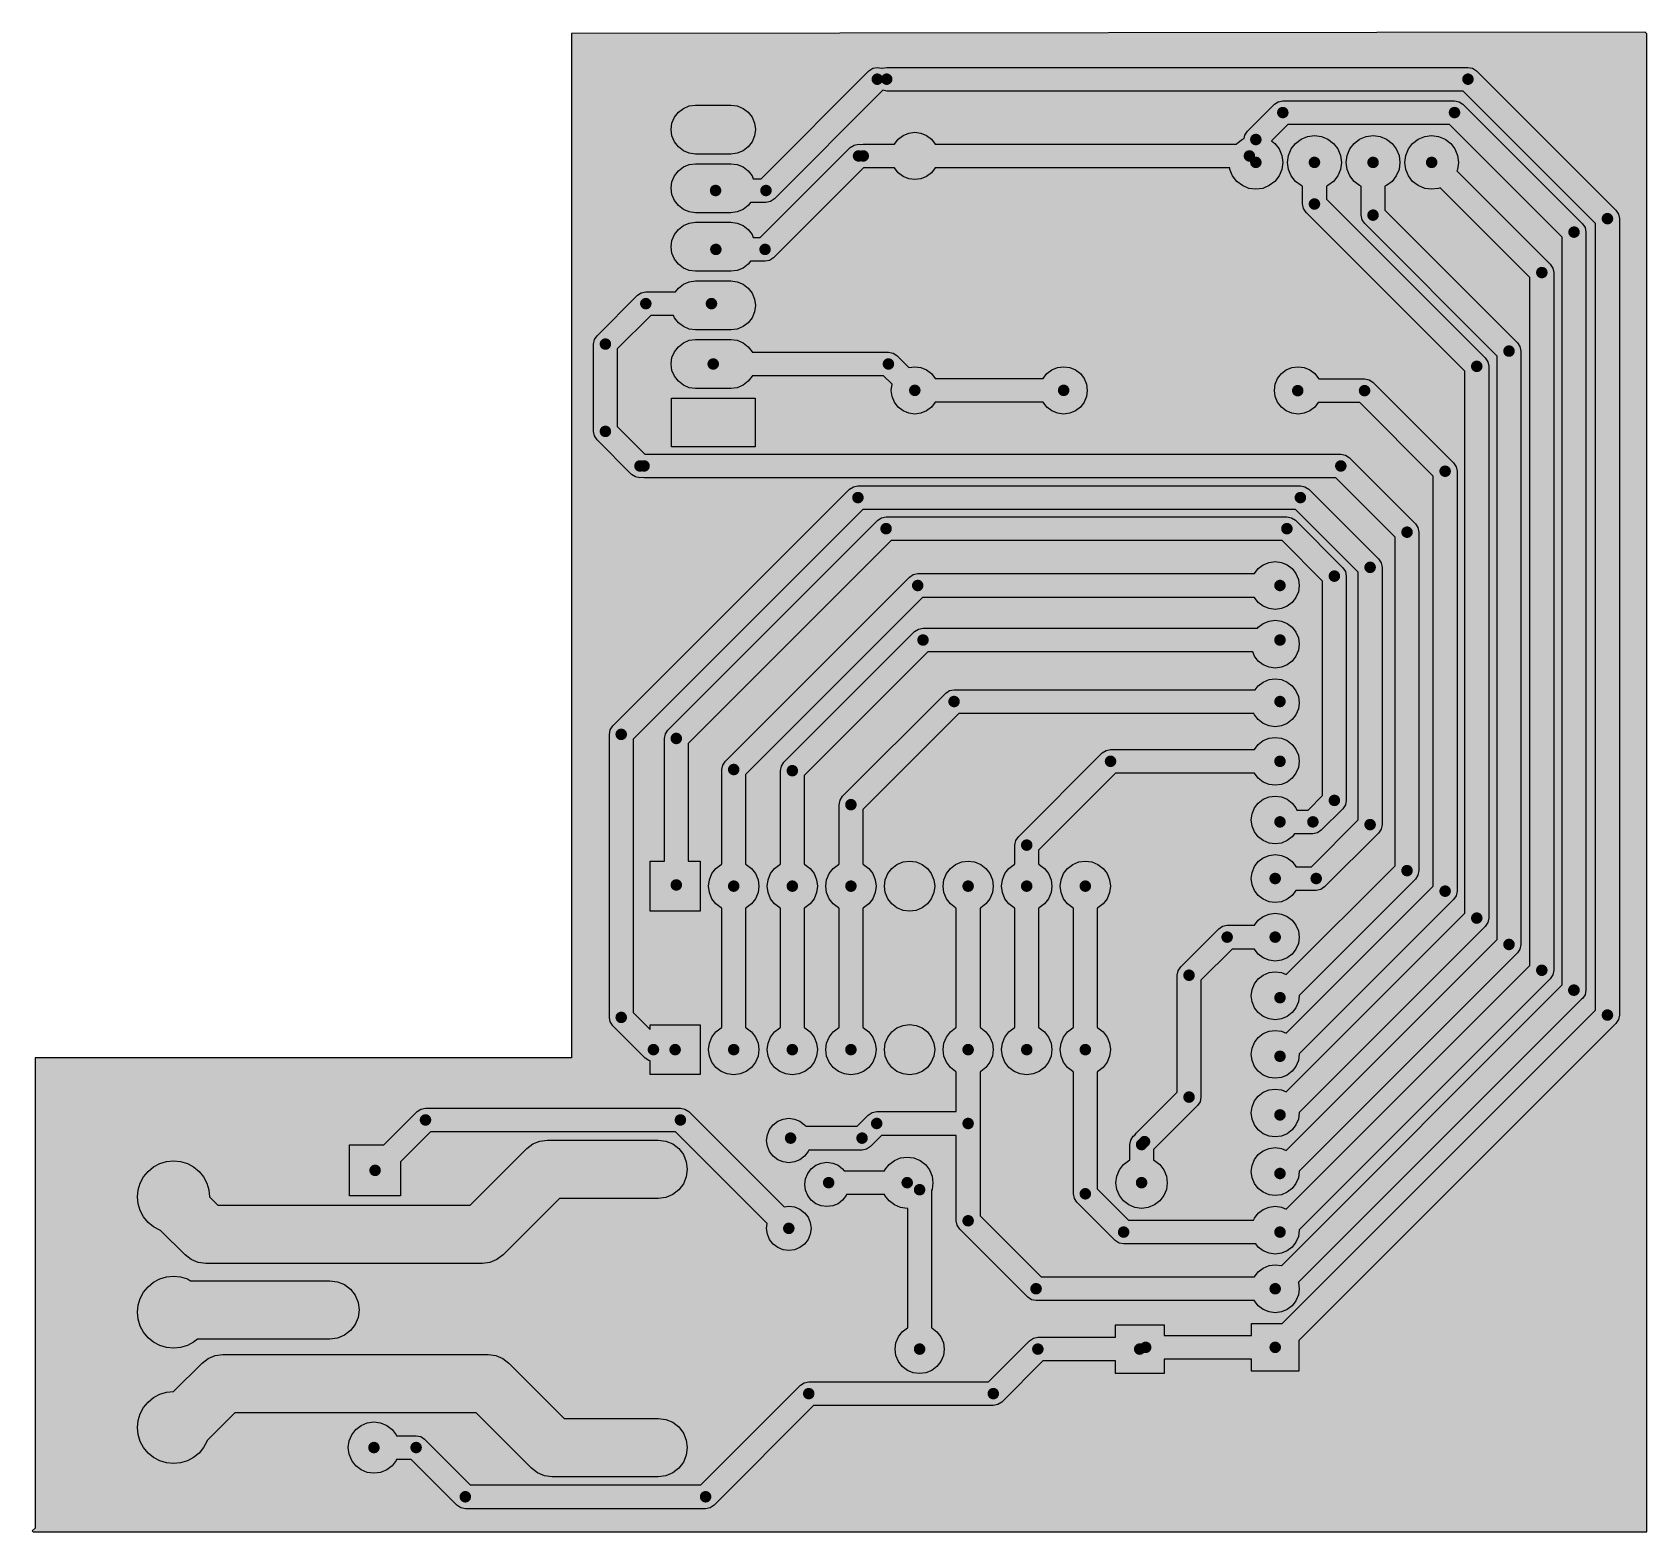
# Model space of a CAD drawing. Header units: inches. Extents: x 0 to 70, y 0 to 65.
import ezdxf

# ---------------------------------------------------------------- set-up
doc = ezdxf.new("R2010")
doc.units = ezdxf.units.IN
doc.layers.add('ProtoPCB.GBL', color=7, linetype='Continuous')

msp = doc.modelspace()

# ---------------------------------------------------------------- hatches: boundary and pattern name
at = {"layer": 'ProtoPCB.GBL'}
for color, points in [(11, [(23.368, 64.9427), (23.368, 20.5384), (23.368, 20.5384), (0.127, 20.5384), (0.127, 0.16), (0, 0.033), (0.033, 0), (69.977, 0), (69.977, 64.9173), (69.9059, 64.9884)]), (7, [(36.6268, 63.4695), (36.8249, 63.4289), (36.83, 63.4263), (36.8376, 63.4289), (37.0332, 63.4695), (62.23, 63.4695), (62.4281, 63.4289), (62.5958, 63.3197), (68.641, 57.2745), (68.7502, 57.1068), (68.7908, 56.9112), (68.7908, 22.3926), (68.7502, 22.1945), (68.641, 22.0269), (54.9046, 8.2931), (54.9046, 6.9596), (52.8447, 6.9596), (52.8447, 7.4752), (49.055, 7.4752), (49.055, 6.8605), (46.9468, 6.8605), (46.9468, 7.399), (43.7998, 7.399), (42.0218, 5.6185), (41.8541, 5.5093), (41.656, 5.4686), (33.8684, 5.4686), (29.5504, 1.1481), (29.3827, 1.0389), (29.1846, 0.9982), (18.7706, 0.9982), (18.575, 1.0389), (18.4074, 1.1481), (16.4262, 3.1318), (15.7912, 3.1318), (15.7734, 3.0886), (15.5956, 2.86), (15.367, 2.6822), (15.0978, 2.5705), (14.8082, 2.5324), (14.5212, 2.5705), (14.2519, 2.6822), (14.0208, 2.86), (13.8455, 3.0886), (13.7338, 3.3579), (13.6957, 3.6474), (13.7338, 3.9345), (13.8455, 4.2037), (14.0208, 4.4348), (14.2519, 4.6101), (14.5212, 4.7219), (14.8082, 4.76), (15.0978, 4.7219), (15.367, 4.6101), (15.5956, 4.4348), (15.7734, 4.2037), (15.7912, 4.1605), (16.637, 4.1605), (16.8351, 4.1199), (17.0028, 4.0107), (18.984, 2.0269), (28.9738, 2.0269), (33.2918, 6.3475), (33.4594, 6.4567), (33.655, 6.4973), (41.4452, 6.4973), (43.2232, 8.2779), (43.3908, 8.3871), (43.5864, 8.4277), (46.9468, 8.4277), (46.9468, 8.9662), (49.055, 8.9662), (49.055, 8.5039), (52.8447, 8.5039), (52.8447, 9.0195), (54.1782, 9.0195), (67.7621, 22.6035), (67.7621, 56.6979), (62.0192, 62.4408), (37.0332, 62.4408), (36.8732, 62.4738), (32.1666, 57.7647), (31.9989, 57.6555), (31.8008, 57.6148), (31.1353, 57.6148), (31.0286, 57.4802), (30.8102, 57.31), (30.5537, 57.2033), (30.2768, 57.1678), (28.7528, 57.1678), (28.4785, 57.2033), (28.2219, 57.31), (28.0035, 57.4802), (27.8333, 57.6986), (27.7266, 57.9552), (27.6911, 58.232), (27.7266, 58.5064), (27.8333, 58.7629), (28.0035, 58.9813), (28.2219, 59.1515), (28.4785, 59.2582), (28.7528, 59.2938), (30.2768, 59.2938), (30.5537, 59.2582), (30.8102, 59.1515), (31.0286, 58.9813), (31.1988, 58.7629), (31.2471, 58.6435), (31.59, 58.6435), (36.2636, 63.3197), (36.4312, 63.4289)]), (7, [(54.2036, 62.0217), (61.6458, 62.0217), (61.8439, 61.9811), (62.0116, 61.8719), (67.1932, 56.6903), (67.3024, 56.5226), (67.343, 56.327), (67.343, 23.4721), (67.3024, 23.274), (67.1932, 23.1064), (67.1525, 23.081), (54.8742, 10.8026), (54.8767, 10.7975), (54.9123, 10.5308), (54.8767, 10.2616), (54.7726, 10.0101), (54.6075, 9.7968), (54.3941, 9.6317), (54.1426, 9.5275), (53.8734, 9.492), (53.6067, 9.5275), (53.3552, 9.6317), (53.1419, 9.7968), (52.9768, 10.0101), (52.9742, 10.0152), (43.5102, 10.0152), (43.3146, 10.0559), (43.147, 10.1651), (40.2006, 13.1115), (40.0914, 13.2791), (40.0507, 13.4772), (40.0507, 17.178), (36.8148, 17.178), (36.3322, 16.6929), (36.1645, 16.5837), (35.9664, 16.543), (33.655, 16.543), (33.6271, 16.4744), (33.4721, 16.2763), (33.274, 16.1214), (33.0429, 16.0274), (32.7914, 15.9944), (32.5425, 16.0274), (32.3113, 16.1214), (32.1132, 16.2763), (31.9583, 16.4744), (31.8643, 16.7056), (31.8313, 16.957), (31.8643, 17.206), (31.9583, 17.4371), (32.1132, 17.6352), (32.3113, 17.7902), (32.5425, 17.8841), (32.7914, 17.9172), (33.0429, 17.8841), (33.274, 17.7902), (33.4721, 17.6352), (33.5229, 17.5717), (35.7556, 17.5717), (36.2382, 18.0569), (36.4058, 18.1661), (36.6014, 18.2067), (40.0507, 18.2067), (40.0507, 19.9365), (40.0202, 19.9492), (39.7942, 20.1219), (39.6215, 20.3479), (39.5122, 20.6121), (39.4767, 20.894), (39.5122, 21.1734), (39.6215, 21.4376), (39.7942, 21.6637), (40.0202, 21.8364), (40.0507, 21.8491), (40.0507, 27.0231), (40.0202, 27.0358), (39.7942, 27.2085), (39.6215, 27.4345), (39.5122, 27.6987), (39.4767, 27.9806), (39.5122, 28.26), (39.6215, 28.5242), (39.7942, 28.7503), (40.0202, 28.923), (40.2844, 29.0322), (40.5638, 29.0678), (40.8457, 29.0322), (41.1099, 28.923), (41.336, 28.7503), (41.5087, 28.5242), (41.6179, 28.26), (41.6535, 27.9806), (41.6179, 27.6987), (41.5087, 27.4345), (41.336, 27.2085), (41.1099, 27.0358), (41.0794, 27.0231), (41.0794, 21.8491), (41.1099, 21.8364), (41.336, 21.6637), (41.5087, 21.4376), (41.6179, 21.1734), (41.6535, 20.894), (41.6179, 20.6121), (41.5087, 20.3479), (41.336, 20.1219), (41.1099, 19.9492), (41.0794, 19.9365), (41.0794, 17.6936), (41.0794, 13.6881), (43.7236, 11.0439), (52.9742, 11.0439), (52.9768, 11.049), (53.1419, 11.2624), (53.3552, 11.4275), (53.6067, 11.5316), (53.8734, 11.5672), (54.1426, 11.5316), (54.1477, 11.5291), (66.3143, 23.6957), (66.3143, 56.1137), (61.435, 60.993), (54.417, 60.993), (53.7108, 60.2869), (53.8607, 60.1726), (54.0436, 59.9313), (54.1604, 59.6494), (54.2011, 59.3496), (54.1604, 59.0474), (54.0436, 58.7654), (53.8607, 58.5241), (53.6194, 58.3413), (53.3375, 58.2244), (53.0352, 58.1838), (52.7355, 58.2244), (52.4535, 58.3413), (52.2122, 58.5241), (52.0294, 58.7654), (51.9125, 59.0474), (51.9024, 59.1134), (39.1389, 59.1134), (38.9788, 58.9026), (38.7655, 58.74), (38.5191, 58.6384), (38.2524, 58.6029), (37.9882, 58.6384), (37.7419, 58.74), (37.5285, 58.9026), (37.3685, 59.1134), (36.0274, 59.1134), (32.1285, 55.212), (31.9608, 55.1028), (31.7627, 55.0621), (31.1252, 55.0621), (31.0286, 54.9402), (30.8102, 54.77), (30.5537, 54.6633), (30.2768, 54.6278), (28.7528, 54.6278), (28.4785, 54.6633), (28.2219, 54.77), (28.0035, 54.9402), (27.8333, 55.1586), (27.7266, 55.4152), (27.6911, 55.692), (27.7266, 55.9664), (27.8333, 56.2229), (28.0035, 56.4413), (28.2219, 56.6115), (28.4785, 56.7182), (28.7528, 56.7538), (30.2768, 56.7538), (30.5537, 56.7182), (30.8102, 56.6115), (31.0286, 56.4413), (31.1988, 56.2229), (31.2522, 56.0908), (31.5519, 56.0908), (35.4508, 59.9923), (35.6184, 60.1015), (35.814, 60.1421), (35.9156, 60.1218), (36.0172, 60.1421), (37.3685, 60.1421), (37.5285, 60.3529), (37.7419, 60.5155), (37.9882, 60.6171), (38.2524, 60.6527), (38.5191, 60.6171), (38.7655, 60.5155), (38.9788, 60.3529), (39.1389, 60.1421), (52.1894, 60.1421), (52.2122, 60.1726), (52.4535, 60.3555), (52.5323, 60.3885), (52.5628, 60.5358), (52.672, 60.7035), (53.8404, 61.8719), (54.008, 61.9811)]), (7, [(28.7528, 61.8338), (30.2768, 61.8338), (30.5537, 61.7982), (30.8102, 61.6915), (31.0286, 61.5213), (31.1988, 61.3029), (31.3055, 61.0464), (31.3411, 60.772), (31.3055, 60.4952), (31.1988, 60.2386), (31.0286, 60.0202), (30.8102, 59.85), (30.5537, 59.7433), (30.2768, 59.7078), (28.7528, 59.7078), (28.4785, 59.7433), (28.2219, 59.85), (28.0035, 60.0202), (27.8333, 60.2386), (27.7266, 60.4952), (27.6911, 60.772), (27.7266, 61.0464), (27.8333, 61.3029), (28.0035, 61.5213), (28.2219, 61.6915), (28.4785, 61.7982)]), (7, [(60.6552, 60.513), (60.9575, 60.4723), (61.2394, 60.3555), (61.4807, 60.1726), (61.6636, 59.9313), (61.7804, 59.6494), (61.8211, 59.3496), (61.7804, 59.0474), (61.7525, 58.9788), (65.7962, 54.9377), (65.9054, 54.77), (65.946, 54.5744), (65.946, 24.3332), (65.9054, 24.1376), (65.7962, 23.97), (54.9097, 13.0861), (54.9123, 13.0708), (54.8767, 12.8016), (54.7726, 12.5501), (54.6075, 12.3368), (54.3941, 12.1717), (54.1426, 12.0675), (53.8734, 12.032), (53.6067, 12.0675), (53.3552, 12.1717), (53.1419, 12.3368), (53.0377, 12.4714), (47.305, 12.4714), (47.1094, 12.5095), (46.9417, 12.6213), (45.2806, 14.2799), (45.1714, 14.4475), (45.1307, 14.6456), (45.1307, 19.9365), (45.1002, 19.9492), (44.8742, 20.1219), (44.7015, 20.3479), (44.5922, 20.6121), (44.5567, 20.894), (44.5922, 21.1734), (44.7015, 21.4376), (44.8742, 21.6637), (45.1002, 21.8364), (45.1307, 21.8491), (45.1307, 27.0231), (45.1002, 27.0358), (44.8742, 27.2085), (44.7015, 27.4345), (44.5922, 27.6987), (44.5567, 27.9806), (44.5922, 28.26), (44.7015, 28.5242), (44.8742, 28.7503), (45.1002, 28.923), (45.3644, 29.0322), (45.6438, 29.0678), (45.9257, 29.0322), (46.1899, 28.923), (46.416, 28.7503), (46.5887, 28.5242), (46.6979, 28.26), (46.7335, 27.9806), (46.6979, 27.6987), (46.5887, 27.4345), (46.416, 27.2085), (46.1899, 27.0358), (46.1594, 27.0231), (46.1594, 21.8491), (46.1899, 21.8364), (46.416, 21.6637), (46.5887, 21.4376), (46.6979, 21.1734), (46.7335, 20.894), (46.6979, 20.6121), (46.5887, 20.3479), (46.416, 20.1219), (46.1899, 19.9492), (46.1594, 19.9365), (46.1594, 14.8565), (47.5183, 13.4976), (52.9387, 13.4976), (52.9768, 13.589), (53.1419, 13.8024), (53.3552, 13.9675), (53.6067, 14.0716), (53.8734, 14.1072), (54.1426, 14.0716), (54.356, 13.9852), (64.9173, 24.5466), (64.9173, 54.3611), (61.026, 58.2524), (60.9575, 58.2244), (60.6552, 58.1838), (60.3555, 58.2244), (60.0735, 58.3413), (59.8322, 58.5241), (59.6494, 58.7654), (59.5325, 59.0474), (59.4919, 59.3496), (59.5325, 59.6494), (59.6494, 59.9313), (59.8322, 60.1726), (60.0735, 60.3555), (60.3555, 60.4723)]), (7, [(55.5752, 60.513), (55.8775, 60.4723), (56.1594, 60.3555), (56.4007, 60.1726), (56.5836, 59.9313), (56.7004, 59.6494), (56.7411, 59.3496), (56.7004, 59.0474), (56.5836, 58.7654), (56.4007, 58.5241), (56.1594, 58.3413), (56.0908, 58.3133), (56.0908, 57.7571), (62.9768, 50.8737), (63.086, 50.706), (63.1266, 50.5104), (63.1266, 26.5938), (63.086, 26.3982), (62.9768, 26.2306), (54.9097, 18.1661), (54.9123, 18.1508), (54.8767, 17.8816), (54.7726, 17.6301), (54.6075, 17.4168), (54.3941, 17.2517), (54.1426, 17.1475), (53.8734, 17.112), (53.6067, 17.1475), (53.3552, 17.2517), (53.1419, 17.4168), (52.9768, 17.6301), (52.8726, 17.8816), (52.8371, 18.1508), (52.8726, 18.4175), (52.9768, 18.669), (53.1419, 18.8824), (53.3552, 19.0475), (53.6067, 19.1516), (53.8734, 19.1872), (54.1426, 19.1516), (54.356, 19.0652), (62.0979, 26.8072), (62.0979, 50.2971), (55.212, 57.1805), (55.1028, 57.3481), (55.0621, 57.5462), (55.0621, 58.3133), (54.9935, 58.3413), (54.7522, 58.5241), (54.5694, 58.7654), (54.4525, 59.0474), (54.4119, 59.3496), (54.4525, 59.6494), (54.5694, 59.9313), (54.7522, 60.1726), (54.9935, 60.3555), (55.2755, 60.4723)]), (7, [(58.1152, 60.513), (58.4175, 60.4723), (58.6994, 60.3555), (58.9407, 60.1701), (59.1236, 59.9313), (59.2404, 59.6494), (59.2811, 59.3471), (59.2404, 59.0474), (59.1236, 58.7654), (58.9407, 58.5241), (58.6994, 58.3413), (58.6308, 58.3133), (58.6308, 57.2745), (64.3738, 51.5341), (64.483, 51.3664), (64.5236, 51.1708), (64.5236, 25.4508), (64.483, 25.2552), (64.3738, 25.0876), (54.9097, 15.6261), (54.9123, 15.6108), (54.8767, 15.3416), (54.7726, 15.0901), (54.6075, 14.8768), (54.3941, 14.7117), (54.1426, 14.6075), (53.8734, 14.572), (53.6067, 14.6075), (53.3552, 14.7117), (53.1419, 14.8768), (52.9768, 15.0901), (52.8726, 15.3416), (52.8371, 15.6108), (52.8726, 15.8775), (52.9768, 16.129), (53.1419, 16.3424), (53.3552, 16.5075), (53.6067, 16.6116), (53.8734, 16.6472), (54.1426, 16.6116), (54.356, 16.5252), (63.4949, 25.6642), (63.4949, 50.9575), (57.752, 56.6979), (57.6783, 56.8096), (57.6428, 56.8655), (57.6021, 57.0636), (57.6021, 58.3133), (57.5335, 58.3413), (57.2922, 58.5241), (57.1094, 58.7654), (56.9925, 59.0474), (56.9519, 59.3471), (56.9925, 59.6494), (57.1094, 59.9313), (57.2922, 60.1701), (57.5335, 60.3555), (57.8155, 60.4723)]), (7, [(28.7528, 54.2138), (30.2768, 54.2138), (30.5537, 54.1782), (30.8102, 54.0715), (31.0286, 53.9013), (31.1988, 53.6829), (31.3055, 53.4264), (31.3411, 53.152), (31.3055, 52.8752), (31.1988, 52.6186), (31.0286, 52.4002), (30.8102, 52.23), (30.5537, 52.1233), (30.2768, 52.0878), (28.7528, 52.0878), (28.4785, 52.1233), (28.2219, 52.23), (28.0035, 52.4002), (27.8333, 52.6186), (27.7952, 52.7126), (26.8072, 52.7126), (25.3568, 51.2623), (25.3568, 47.9019), (26.5532, 46.7055), (56.7182, 46.7055), (56.9163, 46.6649), (57.084, 46.5557), (59.9542, 43.6855), (60.0634, 43.5178), (60.104, 43.3222), (60.104, 28.6512), (60.0634, 28.4556), (59.9542, 28.288), (54.9097, 23.2461), (54.9123, 23.2308), (54.8767, 22.9616), (54.7726, 22.7101), (54.6075, 22.4968), (54.3941, 22.3317), (54.1426, 22.2275), (53.8734, 22.192), (53.6067, 22.2275), (53.3552, 22.3317), (53.1419, 22.4968), (52.9768, 22.7101), (52.8726, 22.9616), (52.8371, 23.2308), (52.8726, 23.4975), (52.9768, 23.749), (53.1419, 23.9624), (53.3552, 24.1275), (53.6067, 24.2316), (53.8734, 24.2672), (54.1426, 24.2316), (54.356, 24.1452), (59.0753, 28.8646), (59.0753, 43.1089), (56.5074, 45.6768), (26.5176, 45.6768), (26.4287, 45.6946), (26.3398, 45.6768), (26.1442, 45.7175), (25.9766, 45.8267), (24.478, 47.3253), (24.3688, 47.4929), (24.3281, 47.691), (24.3281, 51.4756), (24.3688, 51.6712), (24.478, 51.8389), (26.2306, 53.5915), (26.3982, 53.7007), (26.5938, 53.7413), (27.879, 53.7413), (28.0035, 53.9013), (28.2219, 54.0715), (28.4785, 54.1782)]), (7, [(28.7528, 51.6738), (30.2768, 51.6738), (30.5537, 51.6382), (30.8102, 51.5315), (31.0286, 51.3613), (31.1988, 51.1429), (31.2064, 51.1251), (37.1094, 51.1251), (37.3075, 51.0845), (37.4752, 50.9753), (37.9908, 50.4571), (38.2524, 50.4927), (38.5191, 50.4571), (38.7655, 50.3555), (38.9788, 50.1929), (39.1389, 49.9821), (43.8201, 49.9821), (43.9801, 50.1929), (44.1935, 50.3555), (44.4398, 50.4571), (44.704, 50.4927), (44.9707, 50.4571), (45.2171, 50.3555), (45.4304, 50.1929), (45.593, 49.9796), (45.6946, 49.7332), (45.7302, 49.469), (45.6946, 49.2023), (45.593, 48.956), (45.4304, 48.7426), (45.2171, 48.58), (44.9707, 48.4784), (44.704, 48.4429), (44.4398, 48.4784), (44.1935, 48.58), (43.9801, 48.7426), (43.8201, 48.9534), (39.1389, 48.9534), (38.9788, 48.7426), (38.7655, 48.58), (38.5191, 48.4784), (38.2524, 48.4429), (37.9882, 48.4784), (37.7419, 48.58), (37.5285, 48.7426), (37.3659, 48.956), (37.2643, 49.2023), (37.2288, 49.469), (37.2643, 49.7307), (36.8986, 50.0964), (31.2064, 50.0964), (31.1988, 50.0786), (31.0286, 49.8602), (30.8102, 49.69), (30.5537, 49.5833), (30.2768, 49.5478), (28.7528, 49.5478), (28.4785, 49.5833), (28.2219, 49.69), (28.0035, 49.8602), (27.8333, 50.0786), (27.7266, 50.3352), (27.6911, 50.612), (27.7266, 50.8864), (27.8333, 51.1429), (28.0035, 51.3613), (28.2219, 51.5315), (28.4785, 51.6382)]), (7, [(54.864, 50.4927), (55.1307, 50.4571), (55.3771, 50.3555), (55.5904, 50.1929), (55.753, 49.9796), (55.7581, 49.9694), (57.7469, 49.9694), (57.945, 49.9288), (58.1127, 49.8196), (61.6052, 46.3271), (61.7144, 46.1594), (61.755, 45.9638), (61.755, 27.7622), (61.7144, 27.5666), (61.6052, 27.399), (54.9097, 20.7061), (54.9123, 20.6908), (54.8767, 20.4216), (54.7726, 20.1701), (54.6075, 19.9568), (54.3941, 19.7917), (54.1426, 19.6875), (53.8734, 19.652), (53.6067, 19.6875), (53.3552, 19.7917), (53.1419, 19.9568), (52.9768, 20.1701), (52.8726, 20.4216), (52.8371, 20.6908), (52.8726, 20.9575), (52.9768, 21.209), (53.1419, 21.4224), (53.3552, 21.5875), (53.6067, 21.6916), (53.8734, 21.7272), (54.1426, 21.6916), (54.356, 21.6052), (60.7263, 27.9756), (60.7263, 45.7505), (57.5361, 48.9407), (55.7428, 48.9407), (55.5904, 48.7426), (55.3771, 48.58), (55.1307, 48.4784), (54.864, 48.4429), (54.5998, 48.4784), (54.3535, 48.58), (54.1401, 48.7426), (53.9775, 48.956), (53.8759, 49.2023), (53.8404, 49.469), (53.8759, 49.7332), (53.9775, 49.9796), (54.1401, 50.1929), (54.3535, 50.3555), (54.5998, 50.4571)]), (7, [(27.7012, 49.1236), (31.3309, 49.1236), (31.3309, 47.0179), (27.7012, 47.0179)]), (7, [(35.7886, 45.3339), (54.9656, 45.3339), (55.1637, 45.2933), (55.3314, 45.1841), (58.354, 42.1615), (58.4632, 41.9938), (58.5038, 41.7982), (58.5038, 30.6476), (58.4632, 30.4495), (58.354, 30.2819), (56.0172, 27.9451), (55.9054, 27.8714), (55.8495, 27.8359), (55.6514, 27.7952), (54.7751, 27.7952), (54.7726, 27.7901), (54.6075, 27.5768), (54.3941, 27.4117), (54.1426, 27.3075), (53.8734, 27.272), (53.6067, 27.3075), (53.3552, 27.4117), (53.1419, 27.5768), (52.9768, 27.7901), (52.8726, 28.0416), (52.8371, 28.3108), (52.8726, 28.5775), (52.9768, 28.829), (53.1419, 29.0424), (53.3552, 29.2075), (53.6067, 29.3116), (53.8734, 29.3472), (54.1426, 29.3116), (54.3941, 29.2075), (54.6075, 29.0424), (54.7726, 28.829), (54.7751, 28.8239), (55.4406, 28.8239), (57.4751, 30.8585), (57.4751, 41.5849), (54.7548, 44.3052), (36.002, 44.3052), (26.0426, 34.3459), (26.0426, 22.5019), (26.7843, 21.7602), (26.7843, 21.9735), (28.9433, 21.9735), (28.9433, 19.8145), (26.7843, 19.8145), (26.7843, 20.4064), (26.7284, 20.4191), (26.5608, 20.5283), (25.1638, 21.9253), (25.0901, 22.037), (25.0546, 22.0929), (25.0139, 22.291), (25.0139, 34.5592), (25.0546, 34.7548), (25.1638, 34.9225), (35.4254, 45.1841), (35.593, 45.2933)]), (7, [(37.0078, 43.9877), (54.3814, 43.9877), (54.5795, 43.9471), (54.7472, 43.8379), (56.8046, 41.7805), (56.9138, 41.6128), (56.9544, 41.4172), (56.9544, 31.6967), (56.9138, 31.4985), (56.8046, 31.3334), (55.8724, 30.4013), (55.7047, 30.2895), (55.5092, 30.2514), (54.7116, 30.2514), (54.6075, 30.1168), (54.3941, 29.9517), (54.1426, 29.8475), (53.8734, 29.812), (53.6067, 29.8475), (53.3552, 29.9517), (53.1419, 30.1168), (52.9768, 30.3301), (52.8726, 30.5816), (52.8371, 30.8508), (52.8726, 31.1175), (52.9768, 31.369), (53.1419, 31.5824), (53.3552, 31.7475), (53.6067, 31.8516), (53.8734, 31.8872), (54.1426, 31.8516), (54.3941, 31.7475), (54.6075, 31.5824), (54.7726, 31.369), (54.8107, 31.2776), (55.2958, 31.2776), (55.9257, 31.9075), (55.9257, 41.2039), (54.1706, 42.959), (37.2212, 42.959), (28.4302, 34.1681), (28.4302, 29.0601), (28.9433, 29.0601), (28.9433, 26.9011), (26.7843, 26.9011), (26.7843, 29.0601), (27.4015, 29.0601), (27.4015, 34.3814), (27.4422, 34.577), (27.5514, 34.7447), (36.6446, 43.8379), (36.8122, 43.9471)]), (7, [(53.8734, 42.0472), (54.1426, 42.0116), (54.3941, 41.9075), (54.6075, 41.7424), (54.7726, 41.529), (54.8767, 41.2775), (54.9123, 41.0108), (54.8767, 40.7416), (54.7726, 40.4901), (54.6075, 40.2768), (54.3941, 40.1117), (54.1426, 40.0075), (53.8734, 39.972), (53.6067, 40.0075), (53.3552, 40.1117), (53.1419, 40.2768), (52.9768, 40.4901), (52.9742, 40.4952), (38.5928, 40.4952), (30.9194, 32.8219), (30.9194, 28.9357), (30.9499, 28.923), (31.176, 28.7503), (31.3487, 28.5242), (31.4579, 28.26), (31.4935, 27.9806), (31.4579, 27.6987), (31.3487, 27.4345), (31.176, 27.2085), (30.9499, 27.0358), (30.9194, 27.0231), (30.9194, 21.8491), (30.9499, 21.8364), (31.176, 21.6637), (31.3487, 21.4376), (31.4579, 21.1734), (31.4935, 20.894), (31.4579, 20.6121), (31.3487, 20.3479), (31.176, 20.1219), (30.9499, 19.9492), (30.6857, 19.8399), (30.4038, 19.8044), (30.1244, 19.8399), (29.8602, 19.9492), (29.6342, 20.1219), (29.4615, 20.3479), (29.3522, 20.6121), (29.3167, 20.894), (29.3522, 21.1734), (29.4615, 21.4376), (29.6342, 21.6637), (29.8602, 21.8364), (29.8907, 21.8491), (29.8907, 27.0231), (29.8602, 27.0358), (29.6342, 27.2085), (29.4615, 27.4345), (29.3522, 27.6987), (29.3167, 27.9806), (29.3522, 28.26), (29.4615, 28.5242), (29.6342, 28.7503), (29.8602, 28.923), (29.8907, 28.9357), (29.8907, 33.0352), (29.9314, 33.2308), (30.0406, 33.3985), (38.0162, 41.3741), (38.1838, 41.4833), (38.3794, 41.5239), (52.9742, 41.5239), (52.9768, 41.529), (53.1419, 41.7424), (53.3552, 41.9075), (53.6067, 42.0116)]), (7, [(53.8734, 39.5072), (54.1426, 39.4716), (54.3941, 39.3675), (54.6075, 39.2024), (54.7726, 38.989), (54.8767, 38.7375), (54.9123, 38.4708), (54.8767, 38.2016), (54.7726, 37.9501), (54.6075, 37.7368), (54.3941, 37.5717), (54.1426, 37.4675), (53.8734, 37.432), (53.6067, 37.4675), (53.3552, 37.5717), (53.1419, 37.7368), (52.9768, 37.9501), (52.9006, 38.133), (38.8214, 38.133), (33.4594, 32.7711), (33.4594, 28.9357), (33.4899, 28.923), (33.716, 28.7503), (33.8887, 28.5242), (33.9979, 28.26), (34.0335, 27.9806), (33.9979, 27.6987), (33.8887, 27.4345), (33.716, 27.2085), (33.4899, 27.0358), (33.4594, 27.0231), (33.4594, 21.8491), (33.4899, 21.8364), (33.716, 21.6637), (33.8887, 21.4376), (33.9979, 21.1734), (34.0335, 20.894), (33.9979, 20.6121), (33.8887, 20.3479), (33.716, 20.1219), (33.4899, 19.9492), (33.2257, 19.8399), (32.9438, 19.8044), (32.6644, 19.8399), (32.4002, 19.9492), (32.1742, 20.1219), (32.0015, 20.3479), (31.8922, 20.6121), (31.8567, 20.894), (31.8922, 21.1734), (32.0015, 21.4376), (32.1742, 21.6637), (32.4002, 21.8364), (32.4307, 21.8491), (32.4307, 27.0231), (32.4002, 27.0358), (32.1742, 27.2085), (32.0015, 27.4345), (31.8922, 27.6987), (31.8567, 27.9806), (31.8922, 28.26), (32.0015, 28.5242), (32.1742, 28.7503), (32.4002, 28.923), (32.4307, 28.9357), (32.4307, 32.9844), (32.4714, 33.18), (32.5806, 33.3477), (38.2448, 39.0119), (38.4124, 39.1211), (38.608, 39.1617), (53.1089, 39.1617), (53.1419, 39.2024), (53.3552, 39.3675), (53.6067, 39.4716)]), (7, [(53.8734, 36.9672), (54.1426, 36.9316), (54.3941, 36.8275), (54.6075, 36.6624), (54.7726, 36.449), (54.8767, 36.1975), (54.9123, 35.9308), (54.8767, 35.6616), (54.7726, 35.4101), (54.6075, 35.1968), (54.3941, 35.0317), (54.1426, 34.9275), (53.8734, 34.892), (53.6067, 34.9275), (53.3552, 35.0317), (53.1419, 35.1968), (52.9768, 35.4101), (52.9539, 35.466), (40.1676, 35.466), (35.9994, 31.2979), (35.9994, 28.9357), (36.0299, 28.923), (36.256, 28.7503), (36.4287, 28.5242), (36.5379, 28.26), (36.5735, 27.9806), (36.5379, 27.6987), (36.4287, 27.4345), (36.256, 27.2085), (36.0299, 27.0358), (35.9994, 27.0231), (35.9994, 21.8491), (36.0299, 21.8364), (36.256, 21.6637), (36.4287, 21.4376), (36.5379, 21.1734), (36.5735, 20.894), (36.5379, 20.6121), (36.4287, 20.3479), (36.256, 20.1219), (36.0299, 19.9492), (35.7657, 19.8399), (35.4838, 19.8044), (35.2044, 19.8399), (34.9402, 19.9492), (34.7142, 20.1219), (34.5415, 20.3479), (34.4322, 20.6121), (34.3967, 20.894), (34.4322, 21.1734), (34.5415, 21.4376), (34.7142, 21.6637), (34.9402, 21.8364), (34.9707, 21.8491), (34.9707, 27.0231), (34.9402, 27.0358), (34.7142, 27.2085), (34.5415, 27.4345), (34.4322, 27.6987), (34.3967, 27.9806), (34.4322, 28.26), (34.5415, 28.5242), (34.7142, 28.7503), (34.9402, 28.923), (34.9707, 28.9357), (34.9707, 31.5112), (35.0114, 31.7068), (35.1206, 31.8745), (39.591, 36.3449), (39.7586, 36.4541), (39.9542, 36.4947), (53.0098, 36.4947), (53.1419, 36.6624), (53.3552, 36.8275), (53.6067, 36.9316)]), (7, [(53.8734, 34.4272), (54.1426, 34.3916), (54.3941, 34.2875), (54.6075, 34.1224), (54.7726, 33.909), (54.8767, 33.6575), (54.9123, 33.3908), (54.8767, 33.1216), (54.7726, 32.8701), (54.6075, 32.6568), (54.3941, 32.4917), (54.1426, 32.3875), (53.8734, 32.352), (53.6067, 32.3875), (53.3552, 32.4917), (53.1419, 32.6568), (52.9768, 32.8701), (52.9742, 32.8752), (46.9494, 32.8752), (43.6194, 29.5453), (43.6194, 28.9357), (43.6499, 28.923), (43.876, 28.7503), (44.0487, 28.5242), (44.1579, 28.26), (44.1935, 27.9806), (44.1579, 27.6987), (44.0487, 27.4345), (43.876, 27.2085), (43.6499, 27.0358), (43.6194, 27.0231), (43.6194, 21.8491), (43.6499, 21.8364), (43.876, 21.6637), (44.0487, 21.4376), (44.1579, 21.1734), (44.1935, 20.894), (44.1579, 20.6121), (44.0487, 20.3479), (43.876, 20.1219), (43.6499, 19.9492), (43.3857, 19.8399), (43.1038, 19.8044), (42.8244, 19.8399), (42.5602, 19.9492), (42.3342, 20.1219), (42.1615, 20.3479), (42.0522, 20.6121), (42.0167, 20.894), (42.0522, 21.1734), (42.1615, 21.4376), (42.3342, 21.6637), (42.5602, 21.8364), (42.5907, 21.8491), (42.5907, 27.0231), (42.5602, 27.0358), (42.3342, 27.2085), (42.1615, 27.4345), (42.0522, 27.6987), (42.0167, 27.9806), (42.0522, 28.26), (42.1615, 28.5242), (42.3342, 28.7503), (42.5602, 28.923), (42.5907, 28.9357), (42.5907, 29.7586), (42.6314, 29.9542), (42.7406, 30.1219), (46.3728, 33.7541), (46.5404, 33.8633), (46.736, 33.9039), (52.9742, 33.9039), (52.9768, 33.909), (53.1419, 34.1224), (53.3552, 34.2875), (53.6067, 34.3916)]), (7, [(38.0238, 29.0678), (38.3057, 29.0322), (38.5699, 28.923), (38.796, 28.7503), (38.9687, 28.5242), (39.0779, 28.26), (39.1135, 27.9806), (39.0779, 27.6987), (38.9687, 27.4345), (38.796, 27.2085), (38.5699, 27.0358), (38.3057, 26.9265), (38.0238, 26.891), (37.7444, 26.9265), (37.4802, 27.0358), (37.2542, 27.2085), (37.0815, 27.4345), (36.9722, 27.6987), (36.9367, 27.9806), (36.9722, 28.26), (37.0815, 28.5242), (37.2542, 28.7503), (37.4802, 28.923), (37.7444, 29.0322)]), (7, [(53.8734, 26.8072), (54.1426, 26.7716), (54.3941, 26.6675), (54.6075, 26.5024), (54.7726, 26.289), (54.8767, 26.0375), (54.9123, 25.7708), (54.8767, 25.5016), (54.7726, 25.2501), (54.6075, 25.0368), (54.3941, 24.8717), (54.1426, 24.7675), (53.8734, 24.732), (53.6067, 24.7675), (53.3552, 24.8717), (53.1419, 25.0368), (52.9768, 25.2501), (52.9742, 25.2552), (52.004, 25.2552), (50.6552, 23.9065), (50.6552, 18.8366), (50.6146, 18.6385), (50.5054, 18.4709), (48.5978, 16.5659), (48.5978, 16.1087), (48.641, 16.0909), (48.8696, 15.9156), (49.0474, 15.6845), (49.1592, 15.4153), (49.1973, 15.1282), (49.1592, 14.8387), (49.0474, 14.5694), (48.8696, 14.3408), (48.641, 14.163), (48.3718, 14.0513), (48.0822, 14.0132), (47.7952, 14.0513), (47.5259, 14.163), (47.2948, 14.3408), (47.1195, 14.5694), (47.0078, 14.8387), (46.9697, 15.1282), (47.0078, 15.4153), (47.1195, 15.6845), (47.2948, 15.9156), (47.5259, 16.0909), (47.5691, 16.1087), (47.5691, 16.7792), (47.6098, 16.9748), (47.719, 17.1425), (47.7952, 17.1933), (47.846, 17.2695), (49.6265, 19.0475), (49.6265, 24.1198), (49.6672, 24.3154), (49.7764, 24.4831), (51.4274, 26.1341), (51.595, 26.2433), (51.7906, 26.2839), (52.9742, 26.2839), (52.9768, 26.289), (53.1419, 26.5024), (53.3552, 26.6675), (53.6067, 26.7716)]), (7, [(38.0238, 21.9812), (38.3057, 21.9456), (38.5699, 21.8364), (38.796, 21.6637), (38.9687, 21.4376), (39.0779, 21.1734), (39.1135, 20.894), (39.0779, 20.6121), (38.9687, 20.3479), (38.796, 20.1219), (38.5699, 19.9492), (38.3057, 19.8399), (38.0238, 19.8044), (37.7444, 19.8399), (37.4802, 19.9492), (37.2542, 20.1219), (37.0815, 20.3479), (36.9722, 20.6121), (36.9367, 20.894), (36.9722, 21.1734), (37.0815, 21.4376), (37.2542, 21.6637), (37.4802, 21.8364), (37.7444, 21.9456)]), (7, [(17.0434, 18.3591), (28.0924, 18.3591), (28.2905, 18.3185), (28.4582, 18.2093), (32.5857, 14.0818), (32.7914, 14.1072), (33.0429, 14.0741), (33.274, 13.9802), (33.4721, 13.8252), (33.6271, 13.6271), (33.721, 13.396), (33.7541, 13.147), (33.721, 12.8956), (33.6271, 12.6644), (33.4721, 12.4663), (33.274, 12.3114), (33.0429, 12.2174), (32.7914, 12.1844), (32.5425, 12.2174), (32.3113, 12.3114), (32.1132, 12.4663), (31.9583, 12.6644), (31.8643, 12.8956), (31.8313, 13.147), (31.8567, 13.3528), (27.8816, 17.3304), (17.2568, 17.3304), (15.9639, 16.0376), (15.9639, 14.5567), (13.7566, 14.5567), (13.7566, 16.764), (15.2375, 16.764), (16.6802, 18.2093), (16.8478, 18.3185)]), (7, [(22.3266, 16.9748), (22.3266, 16.9748), (27.1272, 16.9748), (27.4549, 16.9316), (27.7597, 16.8072), (28.0238, 16.6065), (28.2245, 16.3424), (28.3489, 16.0376), (28.3921, 15.7124), (28.3489, 15.3848), (28.2245, 15.08), (28.0238, 14.8158), (27.7597, 14.6152), (27.4549, 14.4907), (27.1272, 14.4475), (22.8524, 14.4475), (20.4038, 11.9964), (20.1397, 11.7958), (19.8349, 11.6713), (19.5072, 11.6281), (19.5072, 11.6281), (7.5159, 11.6281), (7.5159, 11.6281), (7.1882, 11.6713), (6.8834, 11.7958), (6.6218, 11.9964), (5.5575, 13.0607), (5.5245, 13.0708), (5.2553, 13.2156), (5.019, 13.4087), (4.8235, 13.6449), (4.6812, 13.9167), (4.5923, 14.2088), (4.5618, 14.5136), (4.5923, 14.8184), (4.6812, 15.1105), (4.8235, 15.3822), (5.019, 15.6185), (5.2553, 15.8115), (5.5245, 15.9563), (5.8191, 16.0452), (6.1214, 16.0757), (6.4262, 16.0452), (6.7208, 15.9563), (6.9901, 15.8115), (7.2263, 15.6185), (7.4219, 15.3822), (7.5641, 15.1105), (7.653, 14.8184), (7.6835, 14.5136), (7.6835, 14.511), (8.0391, 14.1554), (18.984, 14.1554), (21.4325, 16.6065), (21.6967, 16.8072), (22.0015, 16.9316)]), (7, [(37.9222, 16.2408), (38.2118, 16.2027), (38.481, 16.0909), (38.7096, 15.9156), (38.8874, 15.6845), (38.9992, 15.4153), (39.0373, 15.1282), (38.9992, 14.8387), (38.9763, 14.7828), (38.9763, 8.8417), (38.9941, 8.8341), (39.2125, 8.6639), (39.3827, 8.4455), (39.4894, 8.189), (39.5249, 7.9146), (39.4894, 7.6378), (39.3827, 7.3812), (39.2125, 7.1628), (38.9941, 6.9926), (38.7375, 6.8859), (38.4632, 6.8504), (38.1864, 6.8859), (37.9298, 6.9926), (37.7114, 7.1628), (37.5412, 7.3812), (37.4345, 7.6378), (37.399, 7.9146), (37.4345, 8.189), (37.5412, 8.4455), (37.7114, 8.6639), (37.9298, 8.8341), (37.9476, 8.8417), (37.9476, 14.0157), (37.9222, 14.0132), (37.6352, 14.0513), (37.3659, 14.163), (37.1348, 14.3408), (36.9595, 14.5694), (36.9418, 14.6126), (35.2958, 14.6126), (35.2781, 14.5694), (35.1231, 14.3713), (34.925, 14.2164), (34.6939, 14.1224), (34.4424, 14.0894), (34.1935, 14.1224), (33.9623, 14.2164), (33.7642, 14.3713), (33.6093, 14.5694), (33.5153, 14.8006), (33.4823, 15.052), (33.5153, 15.301), (33.6093, 15.5321), (33.7642, 15.7302), (33.9623, 15.8852), (34.1935, 15.9791), (34.4424, 16.0122), (34.6939, 15.9791), (34.925, 15.8852), (35.1231, 15.7302), (35.1942, 15.6413), (36.9418, 15.6413), (36.9595, 15.6845), (37.1348, 15.9156), (37.3659, 16.0909), (37.6352, 16.2027)]), (7, [(6.1214, 11.0744), (6.4262, 11.0439), (6.7208, 10.955), (6.8631, 10.8788), (12.9032, 10.8788), (13.2309, 10.8356), (13.5357, 10.7112), (13.7998, 10.5105), (14.0005, 10.2464), (14.1249, 9.9416), (14.1681, 9.6164), (14.1249, 9.2888), (14.0005, 8.984), (13.7998, 8.7198), (13.5357, 8.5192), (13.2309, 8.3947), (12.9032, 8.3515), (7.1552, 8.3515), (6.9901, 8.2144), (6.7208, 8.0721), (6.4262, 7.9832), (6.1214, 7.9527), (5.8191, 7.9832), (5.5245, 8.0721), (5.2553, 8.2144), (5.019, 8.4099), (4.8235, 8.6462), (4.6812, 8.9154), (4.5923, 9.21), (4.5618, 9.5148), (4.5923, 9.8171), (4.6812, 10.1117), (4.8235, 10.381), (5.019, 10.6172), (5.2553, 10.8128), (5.5245, 10.955), (5.8191, 11.0439)]), (7, [(8.2525, 7.6784), (8.2525, 7.6784), (19.7612, 7.6784), (19.7612, 7.6784), (20.0889, 7.6352), (20.3937, 7.5108), (20.6578, 7.3101), (20.6578, 7.3101), (23.0556, 4.9098), (27.1272, 4.9098), (27.4549, 4.8666), (27.7597, 4.7422), (28.0238, 4.5415), (28.2245, 4.2774), (28.3489, 3.9726), (28.3921, 3.6474), (28.3489, 3.3198), (28.2245, 3.015), (28.0238, 2.7508), (27.7597, 2.5502), (27.4549, 2.4257), (27.1272, 2.3825), (22.5298, 2.3825), (22.5298, 2.3825), (22.2047, 2.4257), (21.8999, 2.5502), (21.6357, 2.7508), (19.238, 5.1511), (8.7757, 5.1511), (7.5743, 3.9497), (7.5641, 3.9167), (7.4219, 3.6449), (7.2263, 3.4087), (6.9901, 3.2156), (6.7208, 3.0709), (6.4262, 2.982), (6.1214, 2.9515), (5.8191, 2.982), (5.5245, 3.0709), (5.2553, 3.2156), (5.019, 3.4087), (4.8235, 3.6449), (4.6812, 3.9167), (4.5923, 4.2088), (4.5618, 4.5136), (4.5923, 4.8184), (4.6812, 5.1105), (4.8235, 5.3823), (5.019, 5.6185), (5.2553, 5.8115), (5.5245, 5.9563), (5.8191, 6.0452), (6.1214, 6.0757), (6.1239, 6.0757), (7.3584, 7.3101), (7.62, 7.5108), (7.9248, 7.6352)])]:
    msp.add_hatch(color=color, dxfattribs=at).paths.add_polyline_path(points)

# ---------------------------------------------------------------- linework, layer by layer
at = {"layer": 'ProtoPCB.GBL', "color": 11}
msp.add_lwpolyline([(23.368, 64.9427), (23.368, 20.5384), (23.368, 20.5384), (0.127, 20.5384), (0.127, 0.16), (0, 0.033), (0.033, 0), (69.977, 0), (69.977, 64.9173), (69.9059, 64.9884), (23.368, 64.9427)], dxfattribs=at)
at = {"layer": 'ProtoPCB.GBL', "color": 7}
for points in [[(36.6268, 63.4695), (36.8249, 63.4289), (36.83, 63.4263), (36.8376, 63.4289), (37.0332, 63.4695), (62.23, 63.4695), (62.4281, 63.4289), (62.5958, 63.3197), (68.641, 57.2745), (68.7502, 57.1068), (68.7908, 56.9112), (68.7908, 22.3926), (68.7502, 22.1945), (68.641, 22.0269), (54.9046, 8.2931), (54.9046, 6.9596), (52.8447, 6.9596), (52.8447, 7.4752), (49.055, 7.4752), (49.055, 6.8605), (46.9468, 6.8605), (46.9468, 7.399), (43.7998, 7.399), (42.0218, 5.6185), (41.8541, 5.5093), (41.656, 5.4686), (33.8684, 5.4686), (29.5504, 1.1481), (29.3827, 1.0389), (29.1846, 0.9982), (18.7706, 0.9982), (18.575, 1.0389), (18.4074, 1.1481), (16.4262, 3.1318), (15.7912, 3.1318), (15.7734, 3.0886), (15.5956, 2.86), (15.367, 2.6822), (15.0978, 2.5705), (14.8082, 2.5324), (14.5212, 2.5705), (14.2519, 2.6822), (14.0208, 2.86), (13.8455, 3.0886), (13.7338, 3.3579), (13.6957, 3.6474), (13.7338, 3.9345), (13.8455, 4.2037), (14.0208, 4.4348), (14.2519, 4.6101), (14.5212, 4.7219), (14.8082, 4.76), (15.0978, 4.7219), (15.367, 4.6101), (15.5956, 4.4348), (15.7734, 4.2037), (15.7912, 4.1605), (16.637, 4.1605), (16.8351, 4.1199), (17.0028, 4.0107), (18.984, 2.0269), (28.9738, 2.0269), (33.2918, 6.3475), (33.4594, 6.4567), (33.655, 6.4973), (41.4452, 6.4973), (43.2232, 8.2779), (43.3908, 8.3871), (43.5864, 8.4277), (46.9468, 8.4277), (46.9468, 8.9662), (49.055, 8.9662), (49.055, 8.5039), (52.8447, 8.5039), (52.8447, 9.0195), (54.1782, 9.0195), (67.7621, 22.6035), (67.7621, 56.6979), (62.0192, 62.4408), (37.0332, 62.4408), (36.8732, 62.4738), (32.1666, 57.7647), (31.9989, 57.6555), (31.8008, 57.6148), (31.1353, 57.6148), (31.0286, 57.4802), (30.8102, 57.31), (30.5537, 57.2033), (30.2768, 57.1678), (28.7528, 57.1678), (28.4785, 57.2033), (28.2219, 57.31), (28.0035, 57.4802), (27.8333, 57.6986), (27.7266, 57.9552), (27.6911, 58.232), (27.7266, 58.5064), (27.8333, 58.7629), (28.0035, 58.9813), (28.2219, 59.1515), (28.4785, 59.2582), (28.7528, 59.2938), (30.2768, 59.2938), (30.5537, 59.2582), (30.8102, 59.1515), (31.0286, 58.9813), (31.1988, 58.7629), (31.2471, 58.6435), (31.59, 58.6435), (36.2636, 63.3197), (36.4312, 63.4289), (36.6268, 63.4695)], [(54.2036, 62.0217), (61.6458, 62.0217), (61.8439, 61.9811), (62.0116, 61.8719), (67.1932, 56.6903), (67.3024, 56.5226), (67.343, 56.327), (67.343, 23.4721), (67.3024, 23.274), (67.1932, 23.1064), (67.1525, 23.081), (54.8742, 10.8026), (54.8767, 10.7975), (54.9123, 10.5308), (54.8767, 10.2616), (54.7726, 10.0101), (54.6075, 9.7968), (54.3941, 9.6317), (54.1426, 9.5275), (53.8734, 9.492), (53.6067, 9.5275), (53.3552, 9.6317), (53.1419, 9.7968), (52.9768, 10.0101), (52.9742, 10.0152), (43.5102, 10.0152), (43.3146, 10.0559), (43.147, 10.1651), (40.2006, 13.1115), (40.0914, 13.2791), (40.0507, 13.4772), (40.0507, 17.178), (36.8148, 17.178), (36.3322, 16.6929), (36.1645, 16.5837), (35.9664, 16.543), (33.655, 16.543), (33.6271, 16.4744), (33.4721, 16.2763), (33.274, 16.1214), (33.0429, 16.0274), (32.7914, 15.9944), (32.5425, 16.0274), (32.3113, 16.1214), (32.1132, 16.2763), (31.9583, 16.4744), (31.8643, 16.7056), (31.8313, 16.957), (31.8643, 17.206), (31.9583, 17.4371), (32.1132, 17.6352), (32.3113, 17.7902), (32.5425, 17.8841), (32.7914, 17.9172), (33.0429, 17.8841), (33.274, 17.7902), (33.4721, 17.6352), (33.5229, 17.5717), (35.7556, 17.5717), (36.2382, 18.0569), (36.4058, 18.1661), (36.6014, 18.2067), (40.0507, 18.2067), (40.0507, 19.9365), (40.0202, 19.9492), (39.7942, 20.1219), (39.6215, 20.3479), (39.5122, 20.6121), (39.4767, 20.894), (39.5122, 21.1734), (39.6215, 21.4376), (39.7942, 21.6637), (40.0202, 21.8364), (40.0507, 21.8491), (40.0507, 27.0231), (40.0202, 27.0358), (39.7942, 27.2085), (39.6215, 27.4345), (39.5122, 27.6987), (39.4767, 27.9806), (39.5122, 28.26), (39.6215, 28.5242), (39.7942, 28.7503), (40.0202, 28.923), (40.2844, 29.0322), (40.5638, 29.0678), (40.8457, 29.0322), (41.1099, 28.923), (41.336, 28.7503), (41.5087, 28.5242), (41.6179, 28.26), (41.6535, 27.9806), (41.6179, 27.6987), (41.5087, 27.4345), (41.336, 27.2085), (41.1099, 27.0358), (41.0794, 27.0231), (41.0794, 21.8491), (41.1099, 21.8364), (41.336, 21.6637), (41.5087, 21.4376), (41.6179, 21.1734), (41.6535, 20.894), (41.6179, 20.6121), (41.5087, 20.3479), (41.336, 20.1219), (41.1099, 19.9492), (41.0794, 19.9365), (41.0794, 17.6936), (41.0794, 13.6881), (43.7236, 11.0439), (52.9742, 11.0439), (52.9768, 11.049), (53.1419, 11.2624), (53.3552, 11.4275), (53.6067, 11.5316), (53.8734, 11.5672), (54.1426, 11.5316), (54.1477, 11.5291), (66.3143, 23.6957), (66.3143, 56.1137), (61.435, 60.993), (54.417, 60.993), (53.7108, 60.2869), (53.8607, 60.1726), (54.0436, 59.9313), (54.1604, 59.6494), (54.2011, 59.3496), (54.1604, 59.0474), (54.0436, 58.7654), (53.8607, 58.5241), (53.6194, 58.3413), (53.3375, 58.2244), (53.0352, 58.1838), (52.7355, 58.2244), (52.4535, 58.3413), (52.2122, 58.5241), (52.0294, 58.7654), (51.9125, 59.0474), (51.9024, 59.1134), (39.1389, 59.1134), (38.9788, 58.9026), (38.7655, 58.74), (38.5191, 58.6384), (38.2524, 58.6029), (37.9882, 58.6384), (37.7419, 58.74), (37.5285, 58.9026), (37.3685, 59.1134), (36.0274, 59.1134), (32.1285, 55.212), (31.9608, 55.1028), (31.7627, 55.0621), (31.1252, 55.0621), (31.0286, 54.9402), (30.8102, 54.77), (30.5537, 54.6633), (30.2768, 54.6278), (28.7528, 54.6278), (28.4785, 54.6633), (28.2219, 54.77), (28.0035, 54.9402), (27.8333, 55.1586), (27.7266, 55.4152), (27.6911, 55.692), (27.7266, 55.9664), (27.8333, 56.2229), (28.0035, 56.4413), (28.2219, 56.6115), (28.4785, 56.7182), (28.7528, 56.7538), (30.2768, 56.7538), (30.5537, 56.7182), (30.8102, 56.6115), (31.0286, 56.4413), (31.1988, 56.2229), (31.2522, 56.0908), (31.5519, 56.0908), (35.4508, 59.9923), (35.6184, 60.1015), (35.814, 60.1421), (35.9156, 60.1218), (36.0172, 60.1421), (37.3685, 60.1421), (37.5285, 60.3529), (37.7419, 60.5155), (37.9882, 60.6171), (38.2524, 60.6527), (38.5191, 60.6171), (38.7655, 60.5155), (38.9788, 60.3529), (39.1389, 60.1421), (52.1894, 60.1421), (52.2122, 60.1726), (52.4535, 60.3555), (52.5323, 60.3885), (52.5628, 60.5358), (52.672, 60.7035), (53.8404, 61.8719), (54.008, 61.9811), (54.2036, 62.0217)], [(28.7528, 61.8338), (30.2768, 61.8338), (30.5537, 61.7982), (30.8102, 61.6915), (31.0286, 61.5213), (31.1988, 61.3029), (31.3055, 61.0464), (31.3411, 60.772), (31.3055, 60.4952), (31.1988, 60.2386), (31.0286, 60.0202), (30.8102, 59.85), (30.5537, 59.7433), (30.2768, 59.7078), (28.7528, 59.7078), (28.4785, 59.7433), (28.2219, 59.85), (28.0035, 60.0202), (27.8333, 60.2386), (27.7266, 60.4952), (27.6911, 60.772), (27.7266, 61.0464), (27.8333, 61.3029), (28.0035, 61.5213), (28.2219, 61.6915), (28.4785, 61.7982), (28.7528, 61.8338)], [(60.6552, 60.513), (60.9575, 60.4723), (61.2394, 60.3555), (61.4807, 60.1726), (61.6636, 59.9313), (61.7804, 59.6494), (61.8211, 59.3496), (61.7804, 59.0474), (61.7525, 58.9788), (65.7962, 54.9377), (65.9054, 54.77), (65.946, 54.5744), (65.946, 24.3332), (65.9054, 24.1376), (65.7962, 23.97), (54.9097, 13.0861), (54.9123, 13.0708), (54.8767, 12.8016), (54.7726, 12.5501), (54.6075, 12.3368), (54.3941, 12.1717), (54.1426, 12.0675), (53.8734, 12.032), (53.6067, 12.0675), (53.3552, 12.1717), (53.1419, 12.3368), (53.0377, 12.4714), (47.305, 12.4714), (47.1094, 12.5095), (46.9417, 12.6213), (45.2806, 14.2799), (45.1714, 14.4475), (45.1307, 14.6456), (45.1307, 19.9365), (45.1002, 19.9492), (44.8742, 20.1219), (44.7015, 20.3479), (44.5922, 20.6121), (44.5567, 20.894), (44.5922, 21.1734), (44.7015, 21.4376), (44.8742, 21.6637), (45.1002, 21.8364), (45.1307, 21.8491), (45.1307, 27.0231), (45.1002, 27.0358), (44.8742, 27.2085), (44.7015, 27.4345), (44.5922, 27.6987), (44.5567, 27.9806), (44.5922, 28.26), (44.7015, 28.5242), (44.8742, 28.7503), (45.1002, 28.923), (45.3644, 29.0322), (45.6438, 29.0678), (45.9257, 29.0322), (46.1899, 28.923), (46.416, 28.7503), (46.5887, 28.5242), (46.6979, 28.26), (46.7335, 27.9806), (46.6979, 27.6987), (46.5887, 27.4345), (46.416, 27.2085), (46.1899, 27.0358), (46.1594, 27.0231), (46.1594, 21.8491), (46.1899, 21.8364), (46.416, 21.6637), (46.5887, 21.4376), (46.6979, 21.1734), (46.7335, 20.894), (46.6979, 20.6121), (46.5887, 20.3479), (46.416, 20.1219), (46.1899, 19.9492), (46.1594, 19.9365), (46.1594, 14.8565), (47.5183, 13.4976), (52.9387, 13.4976), (52.9768, 13.589), (53.1419, 13.8024), (53.3552, 13.9675), (53.6067, 14.0716), (53.8734, 14.1072), (54.1426, 14.0716), (54.356, 13.9852), (64.9173, 24.5466), (64.9173, 54.3611), (61.026, 58.2524), (60.9575, 58.2244), (60.6552, 58.1838), (60.3555, 58.2244), (60.0735, 58.3413), (59.8322, 58.5241), (59.6494, 58.7654), (59.5325, 59.0474), (59.4919, 59.3496), (59.5325, 59.6494), (59.6494, 59.9313), (59.8322, 60.1726), (60.0735, 60.3555), (60.3555, 60.4723), (60.6552, 60.513)], [(55.5752, 60.513), (55.8775, 60.4723), (56.1594, 60.3555), (56.4007, 60.1726), (56.5836, 59.9313), (56.7004, 59.6494), (56.7411, 59.3496), (56.7004, 59.0474), (56.5836, 58.7654), (56.4007, 58.5241), (56.1594, 58.3413), (56.0908, 58.3133), (56.0908, 57.7571), (62.9768, 50.8737), (63.086, 50.706), (63.1266, 50.5104), (63.1266, 26.5938), (63.086, 26.3982), (62.9768, 26.2306), (54.9097, 18.1661), (54.9123, 18.1508), (54.8767, 17.8816), (54.7726, 17.6301), (54.6075, 17.4168), (54.3941, 17.2517), (54.1426, 17.1475), (53.8734, 17.112), (53.6067, 17.1475), (53.3552, 17.2517), (53.1419, 17.4168), (52.9768, 17.6301), (52.8726, 17.8816), (52.8371, 18.1508), (52.8726, 18.4175), (52.9768, 18.669), (53.1419, 18.8824), (53.3552, 19.0475), (53.6067, 19.1516), (53.8734, 19.1872), (54.1426, 19.1516), (54.356, 19.0652), (62.0979, 26.8072), (62.0979, 50.2971), (55.212, 57.1805), (55.1028, 57.3481), (55.0621, 57.5462), (55.0621, 58.3133), (54.9935, 58.3413), (54.7522, 58.5241), (54.5694, 58.7654), (54.4525, 59.0474), (54.4119, 59.3496), (54.4525, 59.6494), (54.5694, 59.9313), (54.7522, 60.1726), (54.9935, 60.3555), (55.2755, 60.4723), (55.5752, 60.513)], [(58.1152, 60.513), (58.4175, 60.4723), (58.6994, 60.3555), (58.9407, 60.1701), (59.1236, 59.9313), (59.2404, 59.6494), (59.2811, 59.3471), (59.2404, 59.0474), (59.1236, 58.7654), (58.9407, 58.5241), (58.6994, 58.3413), (58.6308, 58.3133), (58.6308, 57.2745), (64.3738, 51.5341), (64.483, 51.3664), (64.5236, 51.1708), (64.5236, 25.4508), (64.483, 25.2552), (64.3738, 25.0876), (54.9097, 15.6261), (54.9123, 15.6108), (54.8767, 15.3416), (54.7726, 15.0901), (54.6075, 14.8768), (54.3941, 14.7117), (54.1426, 14.6075), (53.8734, 14.572), (53.6067, 14.6075), (53.3552, 14.7117), (53.1419, 14.8768), (52.9768, 15.0901), (52.8726, 15.3416), (52.8371, 15.6108), (52.8726, 15.8775), (52.9768, 16.129), (53.1419, 16.3424), (53.3552, 16.5075), (53.6067, 16.6116), (53.8734, 16.6472), (54.1426, 16.6116), (54.356, 16.5252), (63.4949, 25.6642), (63.4949, 50.9575), (57.752, 56.6979), (57.6783, 56.8096), (57.6428, 56.8655), (57.6021, 57.0636), (57.6021, 58.3133), (57.5335, 58.3413), (57.2922, 58.5241), (57.1094, 58.7654), (56.9925, 59.0474), (56.9519, 59.3471), (56.9925, 59.6494), (57.1094, 59.9313), (57.2922, 60.1701), (57.5335, 60.3555), (57.8155, 60.4723), (58.1152, 60.513)], [(28.7528, 54.2138), (30.2768, 54.2138), (30.5537, 54.1782), (30.8102, 54.0715), (31.0286, 53.9013), (31.1988, 53.6829), (31.3055, 53.4264), (31.3411, 53.152), (31.3055, 52.8752), (31.1988, 52.6186), (31.0286, 52.4002), (30.8102, 52.23), (30.5537, 52.1233), (30.2768, 52.0878), (28.7528, 52.0878), (28.4785, 52.1233), (28.2219, 52.23), (28.0035, 52.4002), (27.8333, 52.6186), (27.7952, 52.7126), (26.8072, 52.7126), (25.3568, 51.2623), (25.3568, 47.9019), (26.5532, 46.7055), (56.7182, 46.7055), (56.9163, 46.6649), (57.084, 46.5557), (59.9542, 43.6855), (60.0634, 43.5178), (60.104, 43.3222), (60.104, 28.6512), (60.0634, 28.4556), (59.9542, 28.288), (54.9097, 23.2461), (54.9123, 23.2308), (54.8767, 22.9616), (54.7726, 22.7101), (54.6075, 22.4968), (54.3941, 22.3317), (54.1426, 22.2275), (53.8734, 22.192), (53.6067, 22.2275), (53.3552, 22.3317), (53.1419, 22.4968), (52.9768, 22.7101), (52.8726, 22.9616), (52.8371, 23.2308), (52.8726, 23.4975), (52.9768, 23.749), (53.1419, 23.9624), (53.3552, 24.1275), (53.6067, 24.2316), (53.8734, 24.2672), (54.1426, 24.2316), (54.356, 24.1452), (59.0753, 28.8646), (59.0753, 43.1089), (56.5074, 45.6768), (26.5176, 45.6768), (26.4287, 45.6946), (26.3398, 45.6768), (26.1442, 45.7175), (25.9766, 45.8267), (24.478, 47.3253), (24.3688, 47.4929), (24.3281, 47.691), (24.3281, 51.4756), (24.3688, 51.6712), (24.478, 51.8389), (26.2306, 53.5915), (26.3982, 53.7007), (26.5938, 53.7413), (27.879, 53.7413), (28.0035, 53.9013), (28.2219, 54.0715), (28.4785, 54.1782), (28.7528, 54.2138)], [(28.7528, 51.6738), (30.2768, 51.6738), (30.5537, 51.6382), (30.8102, 51.5315), (31.0286, 51.3613), (31.1988, 51.1429), (31.2064, 51.1251), (37.1094, 51.1251), (37.3075, 51.0845), (37.4752, 50.9753), (37.9908, 50.4571), (38.2524, 50.4927), (38.5191, 50.4571), (38.7655, 50.3555), (38.9788, 50.1929), (39.1389, 49.9821), (43.8201, 49.9821), (43.9801, 50.1929), (44.1935, 50.3555), (44.4398, 50.4571), (44.704, 50.4927), (44.9707, 50.4571), (45.2171, 50.3555), (45.4304, 50.1929), (45.593, 49.9796), (45.6946, 49.7332), (45.7302, 49.469), (45.6946, 49.2023), (45.593, 48.956), (45.4304, 48.7426), (45.2171, 48.58), (44.9707, 48.4784), (44.704, 48.4429), (44.4398, 48.4784), (44.1935, 48.58), (43.9801, 48.7426), (43.8201, 48.9534), (39.1389, 48.9534), (38.9788, 48.7426), (38.7655, 48.58), (38.5191, 48.4784), (38.2524, 48.4429), (37.9882, 48.4784), (37.7419, 48.58), (37.5285, 48.7426), (37.3659, 48.956), (37.2643, 49.2023), (37.2288, 49.469), (37.2643, 49.7307), (36.8986, 50.0964), (31.2064, 50.0964), (31.1988, 50.0786), (31.0286, 49.8602), (30.8102, 49.69), (30.5537, 49.5833), (30.2768, 49.5478), (28.7528, 49.5478), (28.4785, 49.5833), (28.2219, 49.69), (28.0035, 49.8602), (27.8333, 50.0786), (27.7266, 50.3352), (27.6911, 50.612), (27.7266, 50.8864), (27.8333, 51.1429), (28.0035, 51.3613), (28.2219, 51.5315), (28.4785, 51.6382), (28.7528, 51.6738)], [(54.864, 50.4927), (55.1307, 50.4571), (55.3771, 50.3555), (55.5904, 50.1929), (55.753, 49.9796), (55.7581, 49.9694), (57.7469, 49.9694), (57.945, 49.9288), (58.1127, 49.8196), (61.6052, 46.3271), (61.7144, 46.1594), (61.755, 45.9638), (61.755, 27.7622), (61.7144, 27.5666), (61.6052, 27.399), (54.9097, 20.7061), (54.9123, 20.6908), (54.8767, 20.4216), (54.7726, 20.1701), (54.6075, 19.9568), (54.3941, 19.7917), (54.1426, 19.6875), (53.8734, 19.652), (53.6067, 19.6875), (53.3552, 19.7917), (53.1419, 19.9568), (52.9768, 20.1701), (52.8726, 20.4216), (52.8371, 20.6908), (52.8726, 20.9575), (52.9768, 21.209), (53.1419, 21.4224), (53.3552, 21.5875), (53.6067, 21.6916), (53.8734, 21.7272), (54.1426, 21.6916), (54.356, 21.6052), (60.7263, 27.9756), (60.7263, 45.7505), (57.5361, 48.9407), (55.7428, 48.9407), (55.5904, 48.7426), (55.3771, 48.58), (55.1307, 48.4784), (54.864, 48.4429), (54.5998, 48.4784), (54.3535, 48.58), (54.1401, 48.7426), (53.9775, 48.956), (53.8759, 49.2023), (53.8404, 49.469), (53.8759, 49.7332), (53.9775, 49.9796), (54.1401, 50.1929), (54.3535, 50.3555), (54.5998, 50.4571), (54.864, 50.4927)], [(27.7012, 49.1236), (31.3309, 49.1236), (31.3309, 47.0179), (27.7012, 47.0179), (27.7012, 49.1236)], [(35.7886, 45.3339), (54.9656, 45.3339), (55.1637, 45.2933), (55.3314, 45.1841), (58.354, 42.1615), (58.4632, 41.9938), (58.5038, 41.7982), (58.5038, 30.6476), (58.4632, 30.4495), (58.354, 30.2819), (56.0172, 27.9451), (55.9054, 27.8714), (55.8495, 27.8359), (55.6514, 27.7952), (54.7751, 27.7952), (54.7726, 27.7901), (54.6075, 27.5768), (54.3941, 27.4117), (54.1426, 27.3075), (53.8734, 27.272), (53.6067, 27.3075), (53.3552, 27.4117), (53.1419, 27.5768), (52.9768, 27.7901), (52.8726, 28.0416), (52.8371, 28.3108), (52.8726, 28.5775), (52.9768, 28.829), (53.1419, 29.0424), (53.3552, 29.2075), (53.6067, 29.3116), (53.8734, 29.3472), (54.1426, 29.3116), (54.3941, 29.2075), (54.6075, 29.0424), (54.7726, 28.829), (54.7751, 28.8239), (55.4406, 28.8239), (57.4751, 30.8585), (57.4751, 41.5849), (54.7548, 44.3052), (36.002, 44.3052), (26.0426, 34.3459), (26.0426, 22.5019), (26.7843, 21.7602), (26.7843, 21.9735), (28.9433, 21.9735), (28.9433, 19.8145), (26.7843, 19.8145), (26.7843, 20.4064), (26.7284, 20.4191), (26.5608, 20.5283), (25.1638, 21.9253), (25.0901, 22.037), (25.0546, 22.0929), (25.0139, 22.291), (25.0139, 34.5592), (25.0546, 34.7548), (25.1638, 34.9225), (35.4254, 45.1841), (35.593, 45.2933), (35.7886, 45.3339)], [(37.0078, 43.9877), (54.3814, 43.9877), (54.5795, 43.9471), (54.7472, 43.8379), (56.8046, 41.7805), (56.9138, 41.6128), (56.9544, 41.4172), (56.9544, 31.6967), (56.9138, 31.4985), (56.8046, 31.3334), (55.8724, 30.4013), (55.7047, 30.2895), (55.5092, 30.2514), (54.7116, 30.2514), (54.6075, 30.1168), (54.3941, 29.9517), (54.1426, 29.8475), (53.8734, 29.812), (53.6067, 29.8475), (53.3552, 29.9517), (53.1419, 30.1168), (52.9768, 30.3301), (52.8726, 30.5816), (52.8371, 30.8508), (52.8726, 31.1175), (52.9768, 31.369), (53.1419, 31.5824), (53.3552, 31.7475), (53.6067, 31.8516), (53.8734, 31.8872), (54.1426, 31.8516), (54.3941, 31.7475), (54.6075, 31.5824), (54.7726, 31.369), (54.8107, 31.2776), (55.2958, 31.2776), (55.9257, 31.9075), (55.9257, 41.2039), (54.1706, 42.959), (37.2212, 42.959), (28.4302, 34.1681), (28.4302, 29.0601), (28.9433, 29.0601), (28.9433, 26.9011), (26.7843, 26.9011), (26.7843, 29.0601), (27.4015, 29.0601), (27.4015, 34.3814), (27.4422, 34.577), (27.5514, 34.7447), (36.6446, 43.8379), (36.8122, 43.9471), (37.0078, 43.9877)], [(53.8734, 42.0472), (54.1426, 42.0116), (54.3941, 41.9075), (54.6075, 41.7424), (54.7726, 41.529), (54.8767, 41.2775), (54.9123, 41.0108), (54.8767, 40.7416), (54.7726, 40.4901), (54.6075, 40.2768), (54.3941, 40.1117), (54.1426, 40.0075), (53.8734, 39.972), (53.6067, 40.0075), (53.3552, 40.1117), (53.1419, 40.2768), (52.9768, 40.4901), (52.9742, 40.4952), (38.5928, 40.4952), (30.9194, 32.8219), (30.9194, 28.9357), (30.9499, 28.923), (31.176, 28.7503), (31.3487, 28.5242), (31.4579, 28.26), (31.4935, 27.9806), (31.4579, 27.6987), (31.3487, 27.4345), (31.176, 27.2085), (30.9499, 27.0358), (30.9194, 27.0231), (30.9194, 21.8491), (30.9499, 21.8364), (31.176, 21.6637), (31.3487, 21.4376), (31.4579, 21.1734), (31.4935, 20.894), (31.4579, 20.6121), (31.3487, 20.3479), (31.176, 20.1219), (30.9499, 19.9492), (30.6857, 19.8399), (30.4038, 19.8044), (30.1244, 19.8399), (29.8602, 19.9492), (29.6342, 20.1219), (29.4615, 20.3479), (29.3522, 20.6121), (29.3167, 20.894), (29.3522, 21.1734), (29.4615, 21.4376), (29.6342, 21.6637), (29.8602, 21.8364), (29.8907, 21.8491), (29.8907, 27.0231), (29.8602, 27.0358), (29.6342, 27.2085), (29.4615, 27.4345), (29.3522, 27.6987), (29.3167, 27.9806), (29.3522, 28.26), (29.4615, 28.5242), (29.6342, 28.7503), (29.8602, 28.923), (29.8907, 28.9357), (29.8907, 33.0352), (29.9314, 33.2308), (30.0406, 33.3985), (38.0162, 41.3741), (38.1838, 41.4833), (38.3794, 41.5239), (52.9742, 41.5239), (52.9768, 41.529), (53.1419, 41.7424), (53.3552, 41.9075), (53.6067, 42.0116), (53.8734, 42.0472)], [(53.8734, 39.5072), (54.1426, 39.4716), (54.3941, 39.3675), (54.6075, 39.2024), (54.7726, 38.989), (54.8767, 38.7375), (54.9123, 38.4708), (54.8767, 38.2016), (54.7726, 37.9501), (54.6075, 37.7368), (54.3941, 37.5717), (54.1426, 37.4675), (53.8734, 37.432), (53.6067, 37.4675), (53.3552, 37.5717), (53.1419, 37.7368), (52.9768, 37.9501), (52.9006, 38.133), (38.8214, 38.133), (33.4594, 32.7711), (33.4594, 28.9357), (33.4899, 28.923), (33.716, 28.7503), (33.8887, 28.5242), (33.9979, 28.26), (34.0335, 27.9806), (33.9979, 27.6987), (33.8887, 27.4345), (33.716, 27.2085), (33.4899, 27.0358), (33.4594, 27.0231), (33.4594, 21.8491), (33.4899, 21.8364), (33.716, 21.6637), (33.8887, 21.4376), (33.9979, 21.1734), (34.0335, 20.894), (33.9979, 20.6121), (33.8887, 20.3479), (33.716, 20.1219), (33.4899, 19.9492), (33.2257, 19.8399), (32.9438, 19.8044), (32.6644, 19.8399), (32.4002, 19.9492), (32.1742, 20.1219), (32.0015, 20.3479), (31.8922, 20.6121), (31.8567, 20.894), (31.8922, 21.1734), (32.0015, 21.4376), (32.1742, 21.6637), (32.4002, 21.8364), (32.4307, 21.8491), (32.4307, 27.0231), (32.4002, 27.0358), (32.1742, 27.2085), (32.0015, 27.4345), (31.8922, 27.6987), (31.8567, 27.9806), (31.8922, 28.26), (32.0015, 28.5242), (32.1742, 28.7503), (32.4002, 28.923), (32.4307, 28.9357), (32.4307, 32.9844), (32.4714, 33.18), (32.5806, 33.3477), (38.2448, 39.0119), (38.4124, 39.1211), (38.608, 39.1617), (53.1089, 39.1617), (53.1419, 39.2024), (53.3552, 39.3675), (53.6067, 39.4716), (53.8734, 39.5072)], [(53.8734, 36.9672), (54.1426, 36.9316), (54.3941, 36.8275), (54.6075, 36.6624), (54.7726, 36.449), (54.8767, 36.1975), (54.9123, 35.9308), (54.8767, 35.6616), (54.7726, 35.4101), (54.6075, 35.1968), (54.3941, 35.0317), (54.1426, 34.9275), (53.8734, 34.892), (53.6067, 34.9275), (53.3552, 35.0317), (53.1419, 35.1968), (52.9768, 35.4101), (52.9539, 35.466), (40.1676, 35.466), (35.9994, 31.2979), (35.9994, 28.9357), (36.0299, 28.923), (36.256, 28.7503), (36.4287, 28.5242), (36.5379, 28.26), (36.5735, 27.9806), (36.5379, 27.6987), (36.4287, 27.4345), (36.256, 27.2085), (36.0299, 27.0358), (35.9994, 27.0231), (35.9994, 21.8491), (36.0299, 21.8364), (36.256, 21.6637), (36.4287, 21.4376), (36.5379, 21.1734), (36.5735, 20.894), (36.5379, 20.6121), (36.4287, 20.3479), (36.256, 20.1219), (36.0299, 19.9492), (35.7657, 19.8399), (35.4838, 19.8044), (35.2044, 19.8399), (34.9402, 19.9492), (34.7142, 20.1219), (34.5415, 20.3479), (34.4322, 20.6121), (34.3967, 20.894), (34.4322, 21.1734), (34.5415, 21.4376), (34.7142, 21.6637), (34.9402, 21.8364), (34.9707, 21.8491), (34.9707, 27.0231), (34.9402, 27.0358), (34.7142, 27.2085), (34.5415, 27.4345), (34.4322, 27.6987), (34.3967, 27.9806), (34.4322, 28.26), (34.5415, 28.5242), (34.7142, 28.7503), (34.9402, 28.923), (34.9707, 28.9357), (34.9707, 31.5112), (35.0114, 31.7068), (35.1206, 31.8745), (39.591, 36.3449), (39.7586, 36.4541), (39.9542, 36.4947), (53.0098, 36.4947), (53.1419, 36.6624), (53.3552, 36.8275), (53.6067, 36.9316), (53.8734, 36.9672)], [(53.8734, 34.4272), (54.1426, 34.3916), (54.3941, 34.2875), (54.6075, 34.1224), (54.7726, 33.909), (54.8767, 33.6575), (54.9123, 33.3908), (54.8767, 33.1216), (54.7726, 32.8701), (54.6075, 32.6568), (54.3941, 32.4917), (54.1426, 32.3875), (53.8734, 32.352), (53.6067, 32.3875), (53.3552, 32.4917), (53.1419, 32.6568), (52.9768, 32.8701), (52.9742, 32.8752), (46.9494, 32.8752), (43.6194, 29.5453), (43.6194, 28.9357), (43.6499, 28.923), (43.876, 28.7503), (44.0487, 28.5242), (44.1579, 28.26), (44.1935, 27.9806), (44.1579, 27.6987), (44.0487, 27.4345), (43.876, 27.2085), (43.6499, 27.0358), (43.6194, 27.0231), (43.6194, 21.8491), (43.6499, 21.8364), (43.876, 21.6637), (44.0487, 21.4376), (44.1579, 21.1734), (44.1935, 20.894), (44.1579, 20.6121), (44.0487, 20.3479), (43.876, 20.1219), (43.6499, 19.9492), (43.3857, 19.8399), (43.1038, 19.8044), (42.8244, 19.8399), (42.5602, 19.9492), (42.3342, 20.1219), (42.1615, 20.3479), (42.0522, 20.6121), (42.0167, 20.894), (42.0522, 21.1734), (42.1615, 21.4376), (42.3342, 21.6637), (42.5602, 21.8364), (42.5907, 21.8491), (42.5907, 27.0231), (42.5602, 27.0358), (42.3342, 27.2085), (42.1615, 27.4345), (42.0522, 27.6987), (42.0167, 27.9806), (42.0522, 28.26), (42.1615, 28.5242), (42.3342, 28.7503), (42.5602, 28.923), (42.5907, 28.9357), (42.5907, 29.7586), (42.6314, 29.9542), (42.7406, 30.1219), (46.3728, 33.7541), (46.5404, 33.8633), (46.736, 33.9039), (52.9742, 33.9039), (52.9768, 33.909), (53.1419, 34.1224), (53.3552, 34.2875), (53.6067, 34.3916), (53.8734, 34.4272)], [(38.0238, 29.0678), (38.3057, 29.0322), (38.5699, 28.923), (38.796, 28.7503), (38.9687, 28.5242), (39.0779, 28.26), (39.1135, 27.9806), (39.0779, 27.6987), (38.9687, 27.4345), (38.796, 27.2085), (38.5699, 27.0358), (38.3057, 26.9265), (38.0238, 26.891), (37.7444, 26.9265), (37.4802, 27.0358), (37.2542, 27.2085), (37.0815, 27.4345), (36.9722, 27.6987), (36.9367, 27.9806), (36.9722, 28.26), (37.0815, 28.5242), (37.2542, 28.7503), (37.4802, 28.923), (37.7444, 29.0322), (38.0238, 29.0678)], [(53.8734, 26.8072), (54.1426, 26.7716), (54.3941, 26.6675), (54.6075, 26.5024), (54.7726, 26.289), (54.8767, 26.0375), (54.9123, 25.7708), (54.8767, 25.5016), (54.7726, 25.2501), (54.6075, 25.0368), (54.3941, 24.8717), (54.1426, 24.7675), (53.8734, 24.732), (53.6067, 24.7675), (53.3552, 24.8717), (53.1419, 25.0368), (52.9768, 25.2501), (52.9742, 25.2552), (52.004, 25.2552), (50.6552, 23.9065), (50.6552, 18.8366), (50.6146, 18.6385), (50.5054, 18.4709), (48.5978, 16.5659), (48.5978, 16.1087), (48.641, 16.0909), (48.8696, 15.9156), (49.0474, 15.6845), (49.1592, 15.4153), (49.1973, 15.1282), (49.1592, 14.8387), (49.0474, 14.5694), (48.8696, 14.3408), (48.641, 14.163), (48.3718, 14.0513), (48.0822, 14.0132), (47.7952, 14.0513), (47.5259, 14.163), (47.2948, 14.3408), (47.1195, 14.5694), (47.0078, 14.8387), (46.9697, 15.1282), (47.0078, 15.4153), (47.1195, 15.6845), (47.2948, 15.9156), (47.5259, 16.0909), (47.5691, 16.1087), (47.5691, 16.7792), (47.6098, 16.9748), (47.719, 17.1425), (47.7952, 17.1933), (47.846, 17.2695), (49.6265, 19.0475), (49.6265, 24.1198), (49.6672, 24.3154), (49.7764, 24.4831), (51.4274, 26.1341), (51.595, 26.2433), (51.7906, 26.2839), (52.9742, 26.2839), (52.9768, 26.289), (53.1419, 26.5024), (53.3552, 26.6675), (53.6067, 26.7716), (53.8734, 26.8072)], [(38.0238, 21.9812), (38.3057, 21.9456), (38.5699, 21.8364), (38.796, 21.6637), (38.9687, 21.4376), (39.0779, 21.1734), (39.1135, 20.894), (39.0779, 20.6121), (38.9687, 20.3479), (38.796, 20.1219), (38.5699, 19.9492), (38.3057, 19.8399), (38.0238, 19.8044), (37.7444, 19.8399), (37.4802, 19.9492), (37.2542, 20.1219), (37.0815, 20.3479), (36.9722, 20.6121), (36.9367, 20.894), (36.9722, 21.1734), (37.0815, 21.4376), (37.2542, 21.6637), (37.4802, 21.8364), (37.7444, 21.9456), (38.0238, 21.9812)], [(17.0434, 18.3591), (28.0924, 18.3591), (28.2905, 18.3185), (28.4582, 18.2093), (32.5857, 14.0818), (32.7914, 14.1072), (33.0429, 14.0741), (33.274, 13.9802), (33.4721, 13.8252), (33.6271, 13.6271), (33.721, 13.396), (33.7541, 13.147), (33.721, 12.8956), (33.6271, 12.6644), (33.4721, 12.4663), (33.274, 12.3114), (33.0429, 12.2174), (32.7914, 12.1844), (32.5425, 12.2174), (32.3113, 12.3114), (32.1132, 12.4663), (31.9583, 12.6644), (31.8643, 12.8956), (31.8313, 13.147), (31.8567, 13.3528), (27.8816, 17.3304), (17.2568, 17.3304), (15.9639, 16.0376), (15.9639, 14.5567), (13.7566, 14.5567), (13.7566, 16.764), (15.2375, 16.764), (16.6802, 18.2093), (16.8478, 18.3185), (17.0434, 18.3591)], [(22.3266, 16.9748), (22.3266, 16.9748), (27.1272, 16.9748), (27.4549, 16.9316), (27.7597, 16.8072), (28.0238, 16.6065), (28.2245, 16.3424), (28.3489, 16.0376), (28.3921, 15.7124), (28.3489, 15.3848), (28.2245, 15.08), (28.0238, 14.8158), (27.7597, 14.6152), (27.4549, 14.4907), (27.1272, 14.4475), (22.8524, 14.4475), (20.4038, 11.9964), (20.1397, 11.7958), (19.8349, 11.6713), (19.5072, 11.6281), (19.5072, 11.6281), (7.5159, 11.6281), (7.5159, 11.6281), (7.1882, 11.6713), (6.8834, 11.7958), (6.6218, 11.9964), (5.5575, 13.0607), (5.5245, 13.0708), (5.2553, 13.2156), (5.019, 13.4087), (4.8235, 13.6449), (4.6812, 13.9167), (4.5923, 14.2088), (4.5618, 14.5136), (4.5923, 14.8184), (4.6812, 15.1105), (4.8235, 15.3822), (5.019, 15.6185), (5.2553, 15.8115), (5.5245, 15.9563), (5.8191, 16.0452), (6.1214, 16.0757), (6.4262, 16.0452), (6.7208, 15.9563), (6.9901, 15.8115), (7.2263, 15.6185), (7.4219, 15.3822), (7.5641, 15.1105), (7.653, 14.8184), (7.6835, 14.5136), (7.6835, 14.511), (8.0391, 14.1554), (18.984, 14.1554), (21.4325, 16.6065), (21.6967, 16.8072), (22.0015, 16.9316), (22.3266, 16.9748)], [(37.9222, 16.2408), (38.2118, 16.2027), (38.481, 16.0909), (38.7096, 15.9156), (38.8874, 15.6845), (38.9992, 15.4153), (39.0373, 15.1282), (38.9992, 14.8387), (38.9763, 14.7828), (38.9763, 8.8417), (38.9941, 8.8341), (39.2125, 8.6639), (39.3827, 8.4455), (39.4894, 8.189), (39.5249, 7.9146), (39.4894, 7.6378), (39.3827, 7.3812), (39.2125, 7.1628), (38.9941, 6.9926), (38.7375, 6.8859), (38.4632, 6.8504), (38.1864, 6.8859), (37.9298, 6.9926), (37.7114, 7.1628), (37.5412, 7.3812), (37.4345, 7.6378), (37.399, 7.9146), (37.4345, 8.189), (37.5412, 8.4455), (37.7114, 8.6639), (37.9298, 8.8341), (37.9476, 8.8417), (37.9476, 14.0157), (37.9222, 14.0132), (37.6352, 14.0513), (37.3659, 14.163), (37.1348, 14.3408), (36.9595, 14.5694), (36.9418, 14.6126), (35.2958, 14.6126), (35.2781, 14.5694), (35.1231, 14.3713), (34.925, 14.2164), (34.6939, 14.1224), (34.4424, 14.0894), (34.1935, 14.1224), (33.9623, 14.2164), (33.7642, 14.3713), (33.6093, 14.5694), (33.5153, 14.8006), (33.4823, 15.052), (33.5153, 15.301), (33.6093, 15.5321), (33.7642, 15.7302), (33.9623, 15.8852), (34.1935, 15.9791), (34.4424, 16.0122), (34.6939, 15.9791), (34.925, 15.8852), (35.1231, 15.7302), (35.1942, 15.6413), (36.9418, 15.6413), (36.9595, 15.6845), (37.1348, 15.9156), (37.3659, 16.0909), (37.6352, 16.2027), (37.9222, 16.2408)], [(6.1214, 11.0744), (6.4262, 11.0439), (6.7208, 10.955), (6.8631, 10.8788), (12.9032, 10.8788), (13.2309, 10.8356), (13.5357, 10.7112), (13.7998, 10.5105), (14.0005, 10.2464), (14.1249, 9.9416), (14.1681, 9.6164), (14.1249, 9.2888), (14.0005, 8.984), (13.7998, 8.7198), (13.5357, 8.5192), (13.2309, 8.3947), (12.9032, 8.3515), (7.1552, 8.3515), (6.9901, 8.2144), (6.7208, 8.0721), (6.4262, 7.9832), (6.1214, 7.9527), (5.8191, 7.9832), (5.5245, 8.0721), (5.2553, 8.2144), (5.019, 8.4099), (4.8235, 8.6462), (4.6812, 8.9154), (4.5923, 9.21), (4.5618, 9.5148), (4.5923, 9.8171), (4.6812, 10.1117), (4.8235, 10.381), (5.019, 10.6172), (5.2553, 10.8128), (5.5245, 10.955), (5.8191, 11.0439), (6.1214, 11.0744)], [(8.2525, 7.6784), (8.2525, 7.6784), (19.7612, 7.6784), (19.7612, 7.6784), (20.0889, 7.6352), (20.3937, 7.5108), (20.6578, 7.3101), (20.6578, 7.3101), (23.0556, 4.9098), (27.1272, 4.9098), (27.4549, 4.8666), (27.7597, 4.7422), (28.0238, 4.5415), (28.2245, 4.2774), (28.3489, 3.9726), (28.3921, 3.6474), (28.3489, 3.3198), (28.2245, 3.015), (28.0238, 2.7508), (27.7597, 2.5502), (27.4549, 2.4257), (27.1272, 2.3825), (22.5298, 2.3825), (22.5298, 2.3825), (22.2047, 2.4257), (21.8999, 2.5502), (21.6357, 2.7508), (19.238, 5.1511), (8.7757, 5.1511), (7.5743, 3.9497), (7.5641, 3.9167), (7.4219, 3.6449), (7.2263, 3.4087), (6.9901, 3.2156), (6.7208, 3.0709), (6.4262, 2.982), (6.1214, 2.9515), (5.8191, 2.982), (5.5245, 3.0709), (5.2553, 3.2156), (5.019, 3.4087), (4.8235, 3.6449), (4.6812, 3.9167), (4.5923, 4.2088), (4.5618, 4.5136), (4.5923, 4.8184), (4.6812, 5.1105), (4.8235, 5.3823), (5.019, 5.6185), (5.2553, 5.8115), (5.5245, 5.9563), (5.8191, 6.0452), (6.1214, 6.0757), (6.1239, 6.0757), (7.3584, 7.3101), (7.62, 7.5108), (7.9248, 7.6352), (8.2525, 7.6784)]]:
    msp.add_lwpolyline(points, dxfattribs=at)
at = {"layer": 'ProtoPCB.GBL', "color": 11}
for points, const_width in [([(36.6268, 62.9564), (31.8008, 58.1304)], 0.4978), ([(62.23, 62.9564), (37.0332, 62.9564)], 0.4978), ([(68.2752, 56.9112), (62.23, 62.9564)], 0.4978), ([(54.2036, 61.5086), (53.0352, 60.3402)], 0.4978), ([(61.6458, 61.5086), (54.2036, 61.5086)], 0.4978), ([(66.8274, 56.327), (61.6458, 61.5086)], 0.4978), ([(53.0352, 59.3496), (53.0352, 60.3402)], 0.4978), ([(35.814, 59.629), (31.7627, 55.5777)], 0.4978), ([(52.7558, 59.629), (36.0172, 59.629)], 0.4978), ([(55.5752, 57.5462), (55.5752, 59.3496)], 0.4978), ([(58.1152, 57.0636), (58.1152, 59.3495)], 0.4978), ([(65.4304, 54.5744), (60.6552, 59.3496)], 0.4978), ([(31.8008, 58.1304), (29.6164, 58.1304)], 0.4978), ([(62.611, 50.5104), (55.5752, 57.5462)], 0.4978), ([(64.008, 51.1708), (58.1152, 57.0636)], 0.4978), ([(68.2752, 22.3926), (68.2752, 56.9112)], 0.4978), ([(66.8274, 23.4721), (66.8274, 56.327)], 0.4978), ([(31.7627, 55.5777), (29.6291, 55.5777)], 0.4978), ([(65.4304, 24.3346), (65.4304, 54.5744)], 0.4978), ([(26.5938, 53.2282), (24.8412, 51.4756)], 0.4978), ([(29.4386, 53.2282), (26.5938, 53.2282)], 0.4978), ([(24.8412, 47.691), (24.8412, 51.4756)], 0.4978), ([(64.008, 25.4522), (64.008, 51.1708)], 0.4978), ([(37.1094, 50.612), (29.5148, 50.612)], 0.4978), ([(38.2524, 49.469), (37.1094, 50.612)], 0.4978), ([(62.611, 26.5952), (62.611, 50.5104)], 0.4978), ([(44.704, 49.469), (38.2524, 49.469)], 0.4978), ([(57.7469, 49.4563), (54.8513, 49.4563)], 0.4978), ([(61.2394, 45.9638), (57.7469, 49.4563)], 0.4978), ([(26.3398, 46.1924), (24.8412, 47.691)], 0.4978), ([(56.7182, 46.1924), (26.5176, 46.1924)], 0.4978), ([(59.5884, 43.3222), (56.7182, 46.1924)], 0.4978), ([(61.2394, 27.7636), (61.2394, 45.9638)], 0.4978), ([(35.7886, 44.8208), (25.527, 34.5592)], 0.4978), ([(54.9656, 44.8208), (35.7886, 44.8208)], 0.4978), ([(57.9882, 41.7982), (54.9656, 44.8208)], 0.4978), ([(37.0078, 43.4746), (27.9146, 34.3814)], 0.4978), ([(54.3814, 43.4746), (37.0078, 43.4746)], 0.4978), ([(56.4388, 41.4172), (54.3814, 43.4746)], 0.4978), ([(59.5884, 28.6526), (59.5884, 43.3222)], 0.4978), ([(57.9882, 30.6476), (57.9882, 41.7982)], 0.4978), ([(56.4388, 31.6968), (56.4388, 41.4172)], 0.4978), ([(38.3794, 41.0108), (30.4038, 33.0352)], 0.4978), ([(54.0816, 41.0108), (38.3794, 41.0108)], 0.4978), ([(38.608, 38.6486), (32.9438, 32.9844)], 0.4978), ([(54.0816, 38.6486), (38.608, 38.6486)], 0.4978), ([(39.9542, 35.9816), (35.4838, 31.5112)], 0.4978), ([(54.0816, 35.9816), (39.9542, 35.9816)], 0.4978), ([(25.527, 22.291), (25.527, 34.5592)], 0.4978), ([(27.9146, 28.0314), (27.9146, 34.3814)], 0.4978), ([(46.736, 33.3908), (43.1038, 29.7586)], 0.4978), ([(54.0816, 33.3908), (46.736, 33.3908)], 0.4978), ([(30.4038, 27.9806), (30.4038, 33.0352)], 0.4978), ([(32.9438, 27.9806), (32.9438, 32.9844)], 0.4978), ([(35.4838, 27.9806), (35.4838, 31.5112)], 0.4978), ([(56.4388, 31.6968), (55.5078, 30.7658)], 0.4978), ([(55.5078, 30.7658), (54.0816, 30.7658)], 0.4978), ([(57.9882, 30.6476), (55.6514, 28.3108)], 0.4978), ([(43.1038, 27.9806), (43.1038, 29.7586)], 0.4978), ([(59.5884, 28.6526), (54.0816, 23.1458)], 0.4978), ([(30.4038, 20.894), (30.4038, 27.9806)], 0.4978), ([(32.9438, 20.894), (32.9438, 27.9806)], 0.4978), ([(35.4838, 20.894), (35.4838, 27.9806)], 0.4978), ([(40.5638, 20.894), (40.5638, 27.9806)], 0.4978), ([(43.1038, 20.894), (43.1038, 27.9806)], 0.4978), ([(45.6438, 20.894), (45.6438, 27.9806)], 0.4978), ([(55.6514, 28.3108), (53.8734, 28.3108)], 0.4978), ([(61.2394, 27.7636), (54.0816, 20.6058)], 0.4978), ([(62.611, 26.5952), (54.0816, 18.0658)], 0.4978), ([(51.7906, 25.7708), (50.1396, 24.1198)], 0.4978), ([(53.8734, 25.7708), (51.7906, 25.7708)], 0.4978), ([(64.008, 25.4522), (54.0816, 15.5258)], 0.4978), ([(65.4304, 24.3346), (54.0816, 12.9858)], 0.4978), ([(50.1396, 18.8366), (50.1396, 24.1198)], 0.4978), ([(66.8147, 23.4721), (53.8734, 10.5308)], 0.4978), ([(26.924, 20.894), (25.527, 22.291)], 0.4978), ([(68.2752, 22.3926), (53.8734, 7.9908)], 0.4978), ([(27.8638, 20.894), (26.924, 20.894)], 0.4978), ([(40.5638, 17.6936), (40.5638, 20.894)], 0.4978), ([(45.6438, 14.6456), (45.6438, 20.894)], 0.4978), ([(50.1396, 18.8366), (48.2092, 16.9062)], 0.4978), ([(17.0434, 17.846), (14.859, 15.6616)], 0.4978), ([(28.0924, 17.846), (17.0434, 17.846)], 0.4978), ([(32.7914, 13.147), (28.0924, 17.846)], 0.4978), ([(36.6014, 17.6936), (35.9664, 17.0586)], 0.4978), ([(40.5638, 17.6936), (36.6014, 17.6936)], 0.4978), ([(40.5638, 13.4772), (40.5638, 17.6936)], 0.4978), ([(35.9664, 17.0586), (32.8676, 17.0586)], 0.4978), ([(48.0822, 15.1282), (48.0822, 16.7792)], 0.4978), ([(22.3266, 15.7124), (19.5072, 12.893)], 1.999), ([(27.1272, 15.7124), (22.3266, 15.7124)], 1.999), ([(7.5146, 12.893), (6.1214, 14.2862)], 1.999), ([(37.9222, 15.1282), (34.5186, 15.1282)], 0.4978), ([(38.4608, 7.9146), (38.4608, 14.8234)], 0.4978), ([(47.3036, 12.9858), (45.6438, 14.6456)], 0.4978), ([(19.5072, 12.893), (7.5146, 12.893)], 1.999), ([(43.5102, 10.5308), (40.5638, 13.4772)], 0.4978), ([(54.0816, 12.9858), (47.3036, 12.9858)], 0.4978), ([(12.9032, 9.6164), (6.4516, 9.6164)], 1.999), ([(53.8734, 10.5308), (43.5102, 10.5308)], 0.4978), ([(43.5864, 7.9146), (41.656, 5.9842)], 0.4978), ([(48.0008, 7.9146), (43.5864, 7.9146)], 0.4978), ([(53.8734, 7.9908), (48.26, 7.9908)], 0.4978), ([(8.2512, 6.416), (6.1214, 4.2862)], 1.999), ([(19.7612, 6.416), (8.2512, 6.416)], 1.999), ([(22.5298, 3.6474), (19.7612, 6.416)], 1.999), ([(33.655, 5.9842), (29.1846, 1.5138)], 0.4978), ([(41.656, 5.9842), (33.655, 5.9842)], 0.4978), ([(27.1272, 3.6474), (22.5298, 3.6474)], 1.999), ([(16.637, 3.6474), (14.8082, 3.6474)], 0.4978), ([(18.7706, 1.5138), (16.637, 3.6474)], 0.4978), ([(29.1846, 1.5138), (18.7706, 1.5138)], 0.4978)]:
    msp.add_lwpolyline(points, dxfattribs=dict(at, const_width=const_width))
for points in [[(36.5023, 62.9564, 0.2489, 0.2489, 1), (36.7513, 62.9564, 0.2489, 0.2489, 1), (36.5023, 62.9564, 0.2489, 0.2489, 0)], [(36.9087, 62.9564, 0.2489, 0.2489, 1), (37.1577, 62.9564, 0.2489, 0.2489, 1), (36.9087, 62.9564, 0.2489, 0.2489, 0)], [(62.1055, 62.9564, 0.2489, 0.2489, 1), (62.3545, 62.9564, 0.2489, 0.2489, 1), (62.1055, 62.9564, 0.2489, 0.2489, 0)], [(62.1055, 62.9564, 0.2489, 0.2489, 1), (62.3545, 62.9564, 0.2489, 0.2489, 1), (62.1055, 62.9564, 0.2489, 0.2489, 0)], [(54.0791, 61.5086, 0.2489, 0.2489, 1), (54.3281, 61.5086, 0.2489, 0.2489, 1), (54.0791, 61.5086, 0.2489, 0.2489, 0)], [(54.0791, 61.5086, 0.2489, 0.2489, 1), (54.3281, 61.5086, 0.2489, 0.2489, 1), (54.0791, 61.5086, 0.2489, 0.2489, 0)], [(61.5213, 61.5086, 0.2489, 0.2489, 1), (61.7703, 61.5086, 0.2489, 0.2489, 1), (61.5213, 61.5086, 0.2489, 0.2489, 0)], [(61.5213, 61.5086, 0.2489, 0.2489, 1), (61.7703, 61.5086, 0.2489, 0.2489, 1), (61.5213, 61.5086, 0.2489, 0.2489, 0)], [(28.3534, 60.772, 0.7988, 0.7988, 1), (29.1522, 60.772, 0.7988, 0.7988, 1), (28.3534, 60.772, 0.7988, 0.7988, 0)], [(29.8774, 60.772, 0.7988, 0.7988, 1), (30.6762, 60.772, 0.7988, 0.7988, 1), (29.8774, 60.772, 0.7988, 0.7988, 0)], [(37.8714, 59.629, 0.762, 0.762, 1), (38.6334, 59.629, 0.762, 0.762, 1), (37.8714, 59.629, 0.762, 0.762, 0)], [(52.5856, 59.3496, 0.8992, 0.8992, 1), (53.4848, 59.3496, 0.8992, 0.8992, 1), (52.5856, 59.3496, 0.8992, 0.8992, 0)], [(52.9107, 60.3402, 0.2489, 0.2489, 1), (53.1597, 60.3402, 0.2489, 0.2489, 1), (52.9107, 60.3402, 0.2489, 0.2489, 0)], [(52.9107, 60.3402, 0.2489, 0.2489, 1), (53.1597, 60.3402, 0.2489, 0.2489, 1), (52.9107, 60.3402, 0.2489, 0.2489, 0)], [(55.1256, 59.3496, 0.8992, 0.8992, 1), (56.0248, 59.3496, 0.8992, 0.8992, 1), (55.1256, 59.3496, 0.8992, 0.8992, 0)], [(57.6656, 59.3495, 0.8992, 0.8992, 1), (58.5648, 59.3495, 0.8992, 0.8992, 1), (57.6656, 59.3495, 0.8992, 0.8992, 0)], [(60.2056, 59.3496, 0.8992, 0.8992, 1), (61.1048, 59.3496, 0.8992, 0.8992, 1), (60.2056, 59.3496, 0.8992, 0.8992, 0)], [(35.6895, 59.629, 0.2489, 0.2489, 1), (35.9385, 59.629, 0.2489, 0.2489, 1), (35.6895, 59.629, 0.2489, 0.2489, 0)], [(35.8927, 59.629, 0.2489, 0.2489, 1), (36.1417, 59.629, 0.2489, 0.2489, 1), (35.8927, 59.629, 0.2489, 0.2489, 0)], [(52.6313, 59.629, 0.2489, 0.2489, 1), (52.8803, 59.629, 0.2489, 0.2489, 1), (52.6313, 59.629, 0.2489, 0.2489, 0)], [(52.9107, 59.3496, 0.2489, 0.2489, 1), (53.1597, 59.3496, 0.2489, 0.2489, 1), (52.9107, 59.3496, 0.2489, 0.2489, 0)], [(55.4507, 59.3496, 0.2489, 0.2489, 1), (55.6997, 59.3496, 0.2489, 0.2489, 1), (55.4507, 59.3496, 0.2489, 0.2489, 0)], [(57.9907, 59.3495, 0.2489, 0.2489, 1), (58.2397, 59.3495, 0.2489, 0.2489, 1), (57.9907, 59.3495, 0.2489, 0.2489, 0)], [(60.5307, 59.3496, 0.2489, 0.2489, 1), (60.7797, 59.3496, 0.2489, 0.2489, 1), (60.5307, 59.3496, 0.2489, 0.2489, 0)], [(28.3534, 58.232, 0.7988, 0.7988, 1), (29.1522, 58.232, 0.7988, 0.7988, 1), (28.3534, 58.232, 0.7988, 0.7988, 0)], [(29.8774, 58.232, 0.7988, 0.7988, 1), (30.6762, 58.232, 0.7988, 0.7988, 1), (29.8774, 58.232, 0.7988, 0.7988, 0)], [(29.4919, 58.1304, 0.2489, 0.2489, 1), (29.7409, 58.1304, 0.2489, 0.2489, 1), (29.4919, 58.1304, 0.2489, 0.2489, 0)], [(31.6763, 58.1304, 0.2489, 0.2489, 1), (31.9253, 58.1304, 0.2489, 0.2489, 1), (31.6763, 58.1304, 0.2489, 0.2489, 0)], [(31.6763, 58.1304, 0.2489, 0.2489, 1), (31.9253, 58.1304, 0.2489, 0.2489, 1), (31.6763, 58.1304, 0.2489, 0.2489, 0)], [(55.4507, 57.5462, 0.2489, 0.2489, 1), (55.6997, 57.5462, 0.2489, 0.2489, 1), (55.4507, 57.5462, 0.2489, 0.2489, 0)], [(55.4507, 57.5462, 0.2489, 0.2489, 1), (55.6997, 57.5462, 0.2489, 0.2489, 1), (55.4507, 57.5462, 0.2489, 0.2489, 0)], [(57.9907, 57.0636, 0.2489, 0.2489, 1), (58.2397, 57.0636, 0.2489, 0.2489, 1), (57.9907, 57.0636, 0.2489, 0.2489, 0)], [(57.9907, 57.0636, 0.2489, 0.2489, 1), (58.2397, 57.0636, 0.2489, 0.2489, 1), (57.9907, 57.0636, 0.2489, 0.2489, 0)], [(68.1507, 56.9112, 0.2489, 0.2489, 1), (68.3997, 56.9112, 0.2489, 0.2489, 1), (68.1507, 56.9112, 0.2489, 0.2489, 0)], [(68.1507, 56.9112, 0.2489, 0.2489, 1), (68.3997, 56.9112, 0.2489, 0.2489, 1), (68.1507, 56.9112, 0.2489, 0.2489, 0)], [(28.3534, 55.692, 0.7988, 0.7988, 1), (29.1522, 55.692, 0.7988, 0.7988, 1), (28.3534, 55.692, 0.7988, 0.7988, 0)], [(29.8774, 55.692, 0.7988, 0.7988, 1), (30.6762, 55.692, 0.7988, 0.7988, 1), (29.8774, 55.692, 0.7988, 0.7988, 0)], [(66.7029, 56.327, 0.2489, 0.2489, 1), (66.9519, 56.327, 0.2489, 0.2489, 1), (66.7029, 56.327, 0.2489, 0.2489, 0)], [(66.7029, 56.327, 0.2489, 0.2489, 1), (66.9519, 56.327, 0.2489, 0.2489, 1), (66.7029, 56.327, 0.2489, 0.2489, 0)], [(29.5046, 55.5777, 0.2489, 0.2489, 1), (29.7536, 55.5777, 0.2489, 0.2489, 1), (29.5046, 55.5777, 0.2489, 0.2489, 0)], [(31.6382, 55.5777, 0.2489, 0.2489, 1), (31.8872, 55.5777, 0.2489, 0.2489, 1), (31.6382, 55.5777, 0.2489, 0.2489, 0)], [(31.6382, 55.5777, 0.2489, 0.2489, 1), (31.8872, 55.5777, 0.2489, 0.2489, 1), (31.6382, 55.5777, 0.2489, 0.2489, 0)], [(65.3059, 54.5744, 0.2489, 0.2489, 1), (65.5549, 54.5744, 0.2489, 0.2489, 1), (65.3059, 54.5744, 0.2489, 0.2489, 0)], [(65.3059, 54.5744, 0.2489, 0.2489, 1), (65.5549, 54.5744, 0.2489, 0.2489, 1), (65.3059, 54.5744, 0.2489, 0.2489, 0)], [(28.3534, 53.152, 0.7988, 0.7988, 1), (29.1522, 53.152, 0.7988, 0.7988, 1), (28.3534, 53.152, 0.7988, 0.7988, 0)], [(29.8774, 53.152, 0.7988, 0.7988, 1), (30.6762, 53.152, 0.7988, 0.7988, 1), (29.8774, 53.152, 0.7988, 0.7988, 0)], [(26.4693, 53.2282, 0.2489, 0.2489, 1), (26.7183, 53.2282, 0.2489, 0.2489, 1), (26.4693, 53.2282, 0.2489, 0.2489, 0)], [(26.4693, 53.2282, 0.2489, 0.2489, 1), (26.7183, 53.2282, 0.2489, 0.2489, 1), (26.4693, 53.2282, 0.2489, 0.2489, 0)], [(29.3141, 53.2282, 0.2489, 0.2489, 1), (29.5631, 53.2282, 0.2489, 0.2489, 1), (29.3141, 53.2282, 0.2489, 0.2489, 0)], [(24.7167, 51.4756, 0.2489, 0.2489, 1), (24.9657, 51.4756, 0.2489, 0.2489, 1), (24.7167, 51.4756, 0.2489, 0.2489, 0)], [(24.7167, 51.4756, 0.2489, 0.2489, 1), (24.9657, 51.4756, 0.2489, 0.2489, 1), (24.7167, 51.4756, 0.2489, 0.2489, 0)], [(28.3534, 50.612, 0.7988, 0.7988, 1), (29.1522, 50.612, 0.7988, 0.7988, 1), (28.3534, 50.612, 0.7988, 0.7988, 0)], [(29.8774, 50.612, 0.7988, 0.7988, 1), (30.6762, 50.612, 0.7988, 0.7988, 1), (29.8774, 50.612, 0.7988, 0.7988, 0)], [(63.8835, 51.1708, 0.2489, 0.2489, 1), (64.1325, 51.1708, 0.2489, 0.2489, 1), (63.8835, 51.1708, 0.2489, 0.2489, 0)], [(63.8835, 51.1708, 0.2489, 0.2489, 1), (64.1325, 51.1708, 0.2489, 0.2489, 1), (63.8835, 51.1708, 0.2489, 0.2489, 0)], [(29.3903, 50.612, 0.2489, 0.2489, 1), (29.6393, 50.612, 0.2489, 0.2489, 1), (29.3903, 50.612, 0.2489, 0.2489, 0)], [(36.9849, 50.612, 0.2489, 0.2489, 1), (37.2339, 50.612, 0.2489, 0.2489, 1), (36.9849, 50.612, 0.2489, 0.2489, 0)], [(36.9849, 50.612, 0.2489, 0.2489, 1), (37.2339, 50.612, 0.2489, 0.2489, 1), (36.9849, 50.612, 0.2489, 0.2489, 0)], [(62.4865, 50.5104, 0.2489, 0.2489, 1), (62.7355, 50.5104, 0.2489, 0.2489, 1), (62.4865, 50.5104, 0.2489, 0.2489, 0)], [(62.4865, 50.5104, 0.2489, 0.2489, 1), (62.7355, 50.5104, 0.2489, 0.2489, 1), (62.4865, 50.5104, 0.2489, 0.2489, 0)], [(37.8714, 49.469, 0.762, 0.762, 1), (38.6334, 49.469, 0.762, 0.762, 1), (37.8714, 49.469, 0.762, 0.762, 0)], [(38.1279, 49.469, 0.2489, 0.2489, 1), (38.3769, 49.469, 0.2489, 0.2489, 1), (38.1279, 49.469, 0.2489, 0.2489, 0)], [(38.1279, 49.469, 0.2489, 0.2489, 1), (38.3769, 49.469, 0.2489, 0.2489, 1), (38.1279, 49.469, 0.2489, 0.2489, 0)], [(44.323, 49.469, 0.762, 0.762, 1), (45.085, 49.469, 0.762, 0.762, 1), (44.323, 49.469, 0.762, 0.762, 0)], [(44.5795, 49.469, 0.2489, 0.2489, 1), (44.8285, 49.469, 0.2489, 0.2489, 1), (44.5795, 49.469, 0.2489, 0.2489, 0)], [(54.483, 49.469, 0.762, 0.762, 1), (55.245, 49.469, 0.762, 0.762, 1), (54.483, 49.469, 0.762, 0.762, 0)], [(54.7268, 49.4563, 0.2489, 0.2489, 1), (54.9758, 49.4563, 0.2489, 0.2489, 1), (54.7268, 49.4563, 0.2489, 0.2489, 0)], [(57.6224, 49.4563, 0.2489, 0.2489, 1), (57.8714, 49.4563, 0.2489, 0.2489, 1), (57.6224, 49.4563, 0.2489, 0.2489, 0)], [(57.6224, 49.4563, 0.2489, 0.2489, 1), (57.8714, 49.4563, 0.2489, 0.2489, 1), (57.6224, 49.4563, 0.2489, 0.2489, 0)], [(24.7167, 47.691, 0.2489, 0.2489, 1), (24.9657, 47.691, 0.2489, 0.2489, 1), (24.7167, 47.691, 0.2489, 0.2489, 0)], [(24.7167, 47.691, 0.2489, 0.2489, 1), (24.9657, 47.691, 0.2489, 0.2489, 1), (24.7167, 47.691, 0.2489, 0.2489, 0)], [(26.2153, 46.1924, 0.2489, 0.2489, 1), (26.4643, 46.1924, 0.2489, 0.2489, 1), (26.2153, 46.1924, 0.2489, 0.2489, 0)], [(26.3931, 46.1924, 0.2489, 0.2489, 1), (26.6421, 46.1924, 0.2489, 0.2489, 1), (26.3931, 46.1924, 0.2489, 0.2489, 0)], [(56.5937, 46.1924, 0.2489, 0.2489, 1), (56.8427, 46.1924, 0.2489, 0.2489, 1), (56.5937, 46.1924, 0.2489, 0.2489, 0)], [(56.5937, 46.1924, 0.2489, 0.2489, 1), (56.8427, 46.1924, 0.2489, 0.2489, 1), (56.5937, 46.1924, 0.2489, 0.2489, 0)], [(61.1149, 45.9638, 0.2489, 0.2489, 1), (61.3639, 45.9638, 0.2489, 0.2489, 1), (61.1149, 45.9638, 0.2489, 0.2489, 0)], [(61.1149, 45.9638, 0.2489, 0.2489, 1), (61.3639, 45.9638, 0.2489, 0.2489, 1), (61.1149, 45.9638, 0.2489, 0.2489, 0)], [(35.6641, 44.8208, 0.2489, 0.2489, 1), (35.9131, 44.8208, 0.2489, 0.2489, 1), (35.6641, 44.8208, 0.2489, 0.2489, 0)], [(35.6641, 44.8208, 0.2489, 0.2489, 1), (35.9131, 44.8208, 0.2489, 0.2489, 1), (35.6641, 44.8208, 0.2489, 0.2489, 0)], [(54.8411, 44.8208, 0.2489, 0.2489, 1), (55.0901, 44.8208, 0.2489, 0.2489, 1), (54.8411, 44.8208, 0.2489, 0.2489, 0)], [(54.8411, 44.8208, 0.2489, 0.2489, 1), (55.0901, 44.8208, 0.2489, 0.2489, 1), (54.8411, 44.8208, 0.2489, 0.2489, 0)], [(36.8833, 43.4746, 0.2489, 0.2489, 1), (37.1323, 43.4746, 0.2489, 0.2489, 1), (36.8833, 43.4746, 0.2489, 0.2489, 0)], [(36.8833, 43.4746, 0.2489, 0.2489, 1), (37.1323, 43.4746, 0.2489, 0.2489, 1), (36.8833, 43.4746, 0.2489, 0.2489, 0)], [(54.2569, 43.4746, 0.2489, 0.2489, 1), (54.5059, 43.4746, 0.2489, 0.2489, 1), (54.2569, 43.4746, 0.2489, 0.2489, 0)], [(54.2569, 43.4746, 0.2489, 0.2489, 1), (54.5059, 43.4746, 0.2489, 0.2489, 1), (54.2569, 43.4746, 0.2489, 0.2489, 0)], [(59.4639, 43.3222, 0.2489, 0.2489, 1), (59.7129, 43.3222, 0.2489, 0.2489, 1), (59.4639, 43.3222, 0.2489, 0.2489, 0)], [(59.4639, 43.3222, 0.2489, 0.2489, 1), (59.7129, 43.3222, 0.2489, 0.2489, 1), (59.4639, 43.3222, 0.2489, 0.2489, 0)], [(57.8637, 41.7982, 0.2489, 0.2489, 1), (58.1127, 41.7982, 0.2489, 0.2489, 1), (57.8637, 41.7982, 0.2489, 0.2489, 0)], [(57.8637, 41.7982, 0.2489, 0.2489, 1), (58.1127, 41.7982, 0.2489, 0.2489, 1), (57.8637, 41.7982, 0.2489, 0.2489, 0)], [(53.4861, 41.0108, 0.7747, 0.7747, 1), (54.2608, 41.0108, 0.7747, 0.7747, 1), (53.4861, 41.0108, 0.7747, 0.7747, 0)], [(56.3143, 41.4172, 0.2489, 0.2489, 1), (56.5633, 41.4172, 0.2489, 0.2489, 1), (56.3143, 41.4172, 0.2489, 0.2489, 0)], [(56.3143, 41.4172, 0.2489, 0.2489, 1), (56.5633, 41.4172, 0.2489, 0.2489, 1), (56.3143, 41.4172, 0.2489, 0.2489, 0)], [(38.2549, 41.0108, 0.2489, 0.2489, 1), (38.5039, 41.0108, 0.2489, 0.2489, 1), (38.2549, 41.0108, 0.2489, 0.2489, 0)], [(38.2549, 41.0108, 0.2489, 0.2489, 1), (38.5039, 41.0108, 0.2489, 0.2489, 1), (38.2549, 41.0108, 0.2489, 0.2489, 0)], [(53.9571, 41.0108, 0.2489, 0.2489, 1), (54.2061, 41.0108, 0.2489, 0.2489, 1), (53.9571, 41.0108, 0.2489, 0.2489, 0)], [(53.4861, 38.4708, 0.7747, 0.7747, 1), (54.2608, 38.4708, 0.7747, 0.7747, 1), (53.4861, 38.4708, 0.7747, 0.7747, 0)], [(38.4835, 38.6486, 0.2489, 0.2489, 1), (38.7325, 38.6486, 0.2489, 0.2489, 1), (38.4835, 38.6486, 0.2489, 0.2489, 0)], [(38.4835, 38.6486, 0.2489, 0.2489, 1), (38.7325, 38.6486, 0.2489, 0.2489, 1), (38.4835, 38.6486, 0.2489, 0.2489, 0)], [(53.9571, 38.6486, 0.2489, 0.2489, 1), (54.2061, 38.6486, 0.2489, 0.2489, 1), (53.9571, 38.6486, 0.2489, 0.2489, 0)], [(53.4861, 35.9308, 0.7747, 0.7747, 1), (54.2608, 35.9308, 0.7747, 0.7747, 1), (53.4861, 35.9308, 0.7747, 0.7747, 0)], [(39.8297, 35.9816, 0.2489, 0.2489, 1), (40.0787, 35.9816, 0.2489, 0.2489, 1), (39.8297, 35.9816, 0.2489, 0.2489, 0)], [(39.8297, 35.9816, 0.2489, 0.2489, 1), (40.0787, 35.9816, 0.2489, 0.2489, 1), (39.8297, 35.9816, 0.2489, 0.2489, 0)], [(53.9571, 35.9816, 0.2489, 0.2489, 1), (54.2061, 35.9816, 0.2489, 0.2489, 1), (53.9571, 35.9816, 0.2489, 0.2489, 0)], [(25.4025, 34.5592, 0.2489, 0.2489, 1), (25.6515, 34.5592, 0.2489, 0.2489, 1), (25.4025, 34.5592, 0.2489, 0.2489, 0)], [(25.4025, 34.5592, 0.2489, 0.2489, 1), (25.6515, 34.5592, 0.2489, 0.2489, 1), (25.4025, 34.5592, 0.2489, 0.2489, 0)], [(27.7901, 34.3814, 0.2489, 0.2489, 1), (28.0391, 34.3814, 0.2489, 0.2489, 1), (27.7901, 34.3814, 0.2489, 0.2489, 0)], [(27.7901, 34.3814, 0.2489, 0.2489, 1), (28.0391, 34.3814, 0.2489, 0.2489, 1), (27.7901, 34.3814, 0.2489, 0.2489, 0)], [(46.6115, 33.3908, 0.2489, 0.2489, 1), (46.8605, 33.3908, 0.2489, 0.2489, 1), (46.6115, 33.3908, 0.2489, 0.2489, 0)], [(46.6115, 33.3908, 0.2489, 0.2489, 1), (46.8605, 33.3908, 0.2489, 0.2489, 1), (46.6115, 33.3908, 0.2489, 0.2489, 0)], [(53.4861, 33.3908, 0.7747, 0.7747, 1), (54.2608, 33.3908, 0.7747, 0.7747, 1), (53.4861, 33.3908, 0.7747, 0.7747, 0)], [(53.9571, 33.3908, 0.2489, 0.2489, 1), (54.2061, 33.3908, 0.2489, 0.2489, 1), (53.9571, 33.3908, 0.2489, 0.2489, 0)], [(30.2793, 33.0352, 0.2489, 0.2489, 1), (30.5283, 33.0352, 0.2489, 0.2489, 1), (30.2793, 33.0352, 0.2489, 0.2489, 0)], [(30.2793, 33.0352, 0.2489, 0.2489, 1), (30.5283, 33.0352, 0.2489, 0.2489, 1), (30.2793, 33.0352, 0.2489, 0.2489, 0)], [(32.8193, 32.9844, 0.2489, 0.2489, 1), (33.0683, 32.9844, 0.2489, 0.2489, 1), (32.8193, 32.9844, 0.2489, 0.2489, 0)], [(32.8193, 32.9844, 0.2489, 0.2489, 1), (33.0683, 32.9844, 0.2489, 0.2489, 1), (32.8193, 32.9844, 0.2489, 0.2489, 0)], [(35.3593, 31.5112, 0.2489, 0.2489, 1), (35.6083, 31.5112, 0.2489, 0.2489, 1), (35.3593, 31.5112, 0.2489, 0.2489, 0)], [(35.3593, 31.5112, 0.2489, 0.2489, 1), (35.6083, 31.5112, 0.2489, 0.2489, 1), (35.3593, 31.5112, 0.2489, 0.2489, 0)], [(53.4861, 30.8508, 0.7747, 0.7747, 1), (54.2608, 30.8508, 0.7747, 0.7747, 1), (53.4861, 30.8508, 0.7747, 0.7747, 0)], [(56.3143, 31.6968, 0.2489, 0.2489, 1), (56.5633, 31.6968, 0.2489, 0.2489, 1), (56.3143, 31.6968, 0.2489, 0.2489, 0)], [(56.3143, 31.6968, 0.2489, 0.2489, 1), (56.5633, 31.6968, 0.2489, 0.2489, 1), (56.3143, 31.6968, 0.2489, 0.2489, 0)], [(53.9571, 30.7658, 0.2489, 0.2489, 1), (54.2061, 30.7658, 0.2489, 0.2489, 1), (53.9571, 30.7658, 0.2489, 0.2489, 0)], [(55.3833, 30.7658, 0.2489, 0.2489, 1), (55.6323, 30.7658, 0.2489, 0.2489, 1), (55.3833, 30.7658, 0.2489, 0.2489, 0)], [(55.3833, 30.7658, 0.2489, 0.2489, 1), (55.6323, 30.7658, 0.2489, 0.2489, 1), (55.3833, 30.7658, 0.2489, 0.2489, 0)], [(57.8637, 30.6476, 0.2489, 0.2489, 1), (58.1127, 30.6476, 0.2489, 0.2489, 1), (57.8637, 30.6476, 0.2489, 0.2489, 0)], [(57.8637, 30.6476, 0.2489, 0.2489, 1), (58.1127, 30.6476, 0.2489, 0.2489, 1), (57.8637, 30.6476, 0.2489, 0.2489, 0)], [(42.9793, 29.7586, 0.2489, 0.2489, 1), (43.2283, 29.7586, 0.2489, 0.2489, 1), (42.9793, 29.7586, 0.2489, 0.2489, 0)], [(42.9793, 29.7586, 0.2489, 0.2489, 1), (43.2283, 29.7586, 0.2489, 0.2489, 1), (42.9793, 29.7586, 0.2489, 0.2489, 0)], [(29.9911, 27.9806, 0.8255, 0.8255, 1), (30.8166, 27.9806, 0.8255, 0.8255, 1), (29.9911, 27.9806, 0.8255, 0.8255, 0)], [(32.5311, 27.9806, 0.8255, 0.8255, 1), (33.3566, 27.9806, 0.8255, 0.8255, 1), (32.5311, 27.9806, 0.8255, 0.8255, 0)], [(35.0711, 27.9806, 0.8255, 0.8255, 1), (35.8966, 27.9806, 0.8255, 0.8255, 1), (35.0711, 27.9806, 0.8255, 0.8255, 0)], [(37.6111, 27.9806, 0.8255, 0.8255, 1), (38.4366, 27.9806, 0.8255, 0.8255, 1), (37.6111, 27.9806, 0.8255, 0.8255, 0)], [(40.1511, 27.9806, 0.8255, 0.8255, 1), (40.9766, 27.9806, 0.8255, 0.8255, 1), (40.1511, 27.9806, 0.8255, 0.8255, 0)], [(42.6911, 27.9806, 0.8255, 0.8255, 1), (43.5166, 27.9806, 0.8255, 0.8255, 1), (42.6911, 27.9806, 0.8255, 0.8255, 0)], [(45.2311, 27.9806, 0.8255, 0.8255, 1), (46.0566, 27.9806, 0.8255, 0.8255, 1), (45.2311, 27.9806, 0.8255, 0.8255, 0)], [(53.4861, 28.3108, 0.7747, 0.7747, 1), (54.2608, 28.3108, 0.7747, 0.7747, 1), (53.4861, 28.3108, 0.7747, 0.7747, 0)], [(59.4639, 28.6526, 0.2489, 0.2489, 1), (59.7129, 28.6526, 0.2489, 0.2489, 1), (59.4639, 28.6526, 0.2489, 0.2489, 0)], [(59.4639, 28.6526, 0.2489, 0.2489, 1), (59.7129, 28.6526, 0.2489, 0.2489, 1), (59.4639, 28.6526, 0.2489, 0.2489, 0)], [(27.7901, 28.0314, 0.2489, 0.2489, 1), (28.0391, 28.0314, 0.2489, 0.2489, 1), (27.7901, 28.0314, 0.2489, 0.2489, 0)], [(30.2793, 27.9806, 0.2489, 0.2489, 1), (30.5283, 27.9806, 0.2489, 0.2489, 1), (30.2793, 27.9806, 0.2489, 0.2489, 0)], [(30.2793, 27.9806, 0.2489, 0.2489, 1), (30.5283, 27.9806, 0.2489, 0.2489, 1), (30.2793, 27.9806, 0.2489, 0.2489, 0)], [(32.8193, 27.9806, 0.2489, 0.2489, 1), (33.0683, 27.9806, 0.2489, 0.2489, 1), (32.8193, 27.9806, 0.2489, 0.2489, 0)], [(32.8193, 27.9806, 0.2489, 0.2489, 1), (33.0683, 27.9806, 0.2489, 0.2489, 1), (32.8193, 27.9806, 0.2489, 0.2489, 0)], [(35.3593, 27.9806, 0.2489, 0.2489, 1), (35.6083, 27.9806, 0.2489, 0.2489, 1), (35.3593, 27.9806, 0.2489, 0.2489, 0)], [(35.3593, 27.9806, 0.2489, 0.2489, 1), (35.6083, 27.9806, 0.2489, 0.2489, 1), (35.3593, 27.9806, 0.2489, 0.2489, 0)], [(40.4393, 27.9806, 0.2489, 0.2489, 1), (40.6883, 27.9806, 0.2489, 0.2489, 1), (40.4393, 27.9806, 0.2489, 0.2489, 0)], [(42.9793, 27.9806, 0.2489, 0.2489, 1), (43.2283, 27.9806, 0.2489, 0.2489, 1), (42.9793, 27.9806, 0.2489, 0.2489, 0)], [(42.9793, 27.9806, 0.2489, 0.2489, 1), (43.2283, 27.9806, 0.2489, 0.2489, 1), (42.9793, 27.9806, 0.2489, 0.2489, 0)], [(45.5193, 27.9806, 0.2489, 0.2489, 1), (45.7683, 27.9806, 0.2489, 0.2489, 1), (45.5193, 27.9806, 0.2489, 0.2489, 0)], [(53.7489, 28.3108, 0.2489, 0.2489, 1), (53.9979, 28.3108, 0.2489, 0.2489, 1), (53.7489, 28.3108, 0.2489, 0.2489, 0)], [(55.5269, 28.3108, 0.2489, 0.2489, 1), (55.7759, 28.3108, 0.2489, 0.2489, 1), (55.5269, 28.3108, 0.2489, 0.2489, 0)], [(55.5269, 28.3108, 0.2489, 0.2489, 1), (55.7759, 28.3108, 0.2489, 0.2489, 1), (55.5269, 28.3108, 0.2489, 0.2489, 0)], [(61.1149, 27.7636, 0.2489, 0.2489, 1), (61.3639, 27.7636, 0.2489, 0.2489, 1), (61.1149, 27.7636, 0.2489, 0.2489, 0)], [(61.1149, 27.7636, 0.2489, 0.2489, 1), (61.3639, 27.7636, 0.2489, 0.2489, 1), (61.1149, 27.7636, 0.2489, 0.2489, 0)], [(62.4865, 26.5952, 0.2489, 0.2489, 1), (62.7355, 26.5952, 0.2489, 0.2489, 1), (62.4865, 26.5952, 0.2489, 0.2489, 0)], [(62.4865, 26.5952, 0.2489, 0.2489, 1), (62.7355, 26.5952, 0.2489, 0.2489, 1), (62.4865, 26.5952, 0.2489, 0.2489, 0)], [(51.6661, 25.7708, 0.2489, 0.2489, 1), (51.9151, 25.7708, 0.2489, 0.2489, 1), (51.6661, 25.7708, 0.2489, 0.2489, 0)], [(51.6661, 25.7708, 0.2489, 0.2489, 1), (51.9151, 25.7708, 0.2489, 0.2489, 1), (51.6661, 25.7708, 0.2489, 0.2489, 0)], [(53.4861, 25.7708, 0.7747, 0.7747, 1), (54.2608, 25.7708, 0.7747, 0.7747, 1), (53.4861, 25.7708, 0.7747, 0.7747, 0)], [(53.7489, 25.7708, 0.2489, 0.2489, 1), (53.9979, 25.7708, 0.2489, 0.2489, 1), (53.7489, 25.7708, 0.2489, 0.2489, 0)], [(63.8835, 25.4522, 0.2489, 0.2489, 1), (64.1325, 25.4522, 0.2489, 0.2489, 1), (63.8835, 25.4522, 0.2489, 0.2489, 0)], [(63.8835, 25.4522, 0.2489, 0.2489, 1), (64.1325, 25.4522, 0.2489, 0.2489, 1), (63.8835, 25.4522, 0.2489, 0.2489, 0)], [(65.3059, 24.3346, 0.2489, 0.2489, 1), (65.5549, 24.3346, 0.2489, 0.2489, 1), (65.3059, 24.3346, 0.2489, 0.2489, 0)], [(65.3059, 24.3346, 0.2489, 0.2489, 1), (65.5549, 24.3346, 0.2489, 0.2489, 1), (65.3059, 24.3346, 0.2489, 0.2489, 0)], [(50.0151, 24.1198, 0.2489, 0.2489, 1), (50.2641, 24.1198, 0.2489, 0.2489, 1), (50.0151, 24.1198, 0.2489, 0.2489, 0)], [(50.0151, 24.1198, 0.2489, 0.2489, 1), (50.2641, 24.1198, 0.2489, 0.2489, 1), (50.0151, 24.1198, 0.2489, 0.2489, 0)], [(53.4861, 23.2308, 0.7747, 0.7747, 1), (54.2608, 23.2308, 0.7747, 0.7747, 1), (53.4861, 23.2308, 0.7747, 0.7747, 0)], [(53.9571, 23.1458, 0.2489, 0.2489, 1), (54.2061, 23.1458, 0.2489, 0.2489, 1), (53.9571, 23.1458, 0.2489, 0.2489, 0)], [(66.6902, 23.4721, 0.2489, 0.2489, 1), (66.9392, 23.4721, 0.2489, 0.2489, 1), (66.6902, 23.4721, 0.2489, 0.2489, 0)], [(66.7029, 23.4721, 0.2489, 0.2489, 1), (66.9519, 23.4721, 0.2489, 0.2489, 1), (66.7029, 23.4721, 0.2489, 0.2489, 0)], [(25.4025, 22.291, 0.2489, 0.2489, 1), (25.6515, 22.291, 0.2489, 0.2489, 1), (25.4025, 22.291, 0.2489, 0.2489, 0)], [(25.4025, 22.291, 0.2489, 0.2489, 1), (25.6515, 22.291, 0.2489, 0.2489, 1), (25.4025, 22.291, 0.2489, 0.2489, 0)], [(68.1507, 22.3926, 0.2489, 0.2489, 1), (68.3997, 22.3926, 0.2489, 0.2489, 1), (68.1507, 22.3926, 0.2489, 0.2489, 0)], [(68.1507, 22.3926, 0.2489, 0.2489, 1), (68.3997, 22.3926, 0.2489, 0.2489, 1), (68.1507, 22.3926, 0.2489, 0.2489, 0)], [(29.9911, 20.894, 0.8255, 0.8255, 1), (30.8166, 20.894, 0.8255, 0.8255, 1), (29.9911, 20.894, 0.8255, 0.8255, 0)], [(32.5311, 20.894, 0.8255, 0.8255, 1), (33.3566, 20.894, 0.8255, 0.8255, 1), (32.5311, 20.894, 0.8255, 0.8255, 0)], [(35.0711, 20.894, 0.8255, 0.8255, 1), (35.8966, 20.894, 0.8255, 0.8255, 1), (35.0711, 20.894, 0.8255, 0.8255, 0)], [(37.6111, 20.894, 0.8255, 0.8255, 1), (38.4366, 20.894, 0.8255, 0.8255, 1), (37.6111, 20.894, 0.8255, 0.8255, 0)], [(40.1511, 20.894, 0.8255, 0.8255, 1), (40.9766, 20.894, 0.8255, 0.8255, 1), (40.1511, 20.894, 0.8255, 0.8255, 0)], [(42.6911, 20.894, 0.8255, 0.8255, 1), (43.5166, 20.894, 0.8255, 0.8255, 1), (42.6911, 20.894, 0.8255, 0.8255, 0)], [(45.2311, 20.894, 0.8255, 0.8255, 1), (46.0566, 20.894, 0.8255, 0.8255, 1), (45.2311, 20.894, 0.8255, 0.8255, 0)], [(26.7995, 20.894, 0.2489, 0.2489, 1), (27.0485, 20.894, 0.2489, 0.2489, 1), (26.7995, 20.894, 0.2489, 0.2489, 0)], [(26.7995, 20.894, 0.2489, 0.2489, 1), (27.0485, 20.894, 0.2489, 0.2489, 1), (26.7995, 20.894, 0.2489, 0.2489, 0)], [(27.7393, 20.894, 0.2489, 0.2489, 1), (27.9883, 20.894, 0.2489, 0.2489, 1), (27.7393, 20.894, 0.2489, 0.2489, 0)], [(30.2793, 20.894, 0.2489, 0.2489, 1), (30.5283, 20.894, 0.2489, 0.2489, 1), (30.2793, 20.894, 0.2489, 0.2489, 0)], [(32.8193, 20.894, 0.2489, 0.2489, 1), (33.0683, 20.894, 0.2489, 0.2489, 1), (32.8193, 20.894, 0.2489, 0.2489, 0)], [(35.3593, 20.894, 0.2489, 0.2489, 1), (35.6083, 20.894, 0.2489, 0.2489, 1), (35.3593, 20.894, 0.2489, 0.2489, 0)], [(40.4393, 20.894, 0.2489, 0.2489, 1), (40.6883, 20.894, 0.2489, 0.2489, 1), (40.4393, 20.894, 0.2489, 0.2489, 0)], [(40.4393, 20.894, 0.2489, 0.2489, 1), (40.6883, 20.894, 0.2489, 0.2489, 1), (40.4393, 20.894, 0.2489, 0.2489, 0)], [(42.9793, 20.894, 0.2489, 0.2489, 1), (43.2283, 20.894, 0.2489, 0.2489, 1), (42.9793, 20.894, 0.2489, 0.2489, 0)], [(45.5193, 20.894, 0.2489, 0.2489, 1), (45.7683, 20.894, 0.2489, 0.2489, 1), (45.5193, 20.894, 0.2489, 0.2489, 0)], [(45.5193, 20.894, 0.2489, 0.2489, 1), (45.7683, 20.894, 0.2489, 0.2489, 1), (45.5193, 20.894, 0.2489, 0.2489, 0)], [(53.4861, 20.6908, 0.7747, 0.7747, 1), (54.2608, 20.6908, 0.7747, 0.7747, 1), (53.4861, 20.6908, 0.7747, 0.7747, 0)], [(53.9571, 20.6058, 0.2489, 0.2489, 1), (54.2061, 20.6058, 0.2489, 0.2489, 1), (53.9571, 20.6058, 0.2489, 0.2489, 0)], [(50.0151, 18.8366, 0.2489, 0.2489, 1), (50.2641, 18.8366, 0.2489, 0.2489, 1), (50.0151, 18.8366, 0.2489, 0.2489, 0)], [(50.0151, 18.8366, 0.2489, 0.2489, 1), (50.2641, 18.8366, 0.2489, 0.2489, 1), (50.0151, 18.8366, 0.2489, 0.2489, 0)], [(53.4861, 18.1508, 0.7747, 0.7747, 1), (54.2608, 18.1508, 0.7747, 0.7747, 1), (53.4861, 18.1508, 0.7747, 0.7747, 0)], [(53.9571, 18.0658, 0.2489, 0.2489, 1), (54.2061, 18.0658, 0.2489, 0.2489, 1), (53.9571, 18.0658, 0.2489, 0.2489, 0)], [(16.9189, 17.846, 0.2489, 0.2489, 1), (17.1679, 17.846, 0.2489, 0.2489, 1), (16.9189, 17.846, 0.2489, 0.2489, 0)], [(16.9189, 17.846, 0.2489, 0.2489, 1), (17.1679, 17.846, 0.2489, 0.2489, 1), (16.9189, 17.846, 0.2489, 0.2489, 0)], [(27.9679, 17.846, 0.2489, 0.2489, 1), (28.2169, 17.846, 0.2489, 0.2489, 1), (27.9679, 17.846, 0.2489, 0.2489, 0)], [(27.9679, 17.846, 0.2489, 0.2489, 1), (28.2169, 17.846, 0.2489, 0.2489, 1), (27.9679, 17.846, 0.2489, 0.2489, 0)], [(32.4415, 16.957, 0.6998, 0.6998, 1), (33.1413, 16.957, 0.6998, 0.6998, 1), (32.4415, 16.957, 0.6998, 0.6998, 0)], [(36.4769, 17.6936, 0.2489, 0.2489, 1), (36.7259, 17.6936, 0.2489, 0.2489, 1), (36.4769, 17.6936, 0.2489, 0.2489, 0)], [(36.4769, 17.6936, 0.2489, 0.2489, 1), (36.7259, 17.6936, 0.2489, 0.2489, 1), (36.4769, 17.6936, 0.2489, 0.2489, 0)], [(40.4393, 17.6936, 0.2489, 0.2489, 1), (40.6883, 17.6936, 0.2489, 0.2489, 1), (40.4393, 17.6936, 0.2489, 0.2489, 0)], [(40.4393, 17.6936, 0.2489, 0.2489, 1), (40.6883, 17.6936, 0.2489, 0.2489, 1), (40.4393, 17.6936, 0.2489, 0.2489, 0)], [(40.4393, 17.6936, 0.2489, 0.2489, 1), (40.6883, 17.6936, 0.2489, 0.2489, 1), (40.4393, 17.6936, 0.2489, 0.2489, 0)], [(32.7431, 17.0586, 0.2489, 0.2489, 1), (32.9921, 17.0586, 0.2489, 0.2489, 1), (32.7431, 17.0586, 0.2489, 0.2489, 0)], [(35.8419, 17.0586, 0.2489, 0.2489, 1), (36.0909, 17.0586, 0.2489, 0.2489, 1), (35.8419, 17.0586, 0.2489, 0.2489, 0)], [(35.8419, 17.0586, 0.2489, 0.2489, 1), (36.0909, 17.0586, 0.2489, 0.2489, 1), (35.8419, 17.0586, 0.2489, 0.2489, 0)], [(47.9577, 16.7792, 0.2489, 0.2489, 1), (48.2067, 16.7792, 0.2489, 0.2489, 1), (47.9577, 16.7792, 0.2489, 0.2489, 0)], [(48.0847, 16.9062, 0.2489, 0.2489, 1), (48.3337, 16.9062, 0.2489, 0.2489, 1), (48.0847, 16.9062, 0.2489, 0.2489, 0)], [(21.8269, 15.7124, 0.9995, 0.9995, 1), (22.8263, 15.7124, 0.9995, 0.9995, 1), (21.8269, 15.7124, 0.9995, 0.9995, 0)], [(21.8269, 15.7124, 0.9995, 0.9995, 1), (22.8263, 15.7124, 0.9995, 0.9995, 1), (21.8269, 15.7124, 0.9995, 0.9995, 0)], [(26.6275, 15.7124, 0.9995, 0.9995, 1), (27.6269, 15.7124, 0.9995, 0.9995, 1), (26.6275, 15.7124, 0.9995, 0.9995, 0)], [(26.7024, 15.7124, 0.8496, 0.8496, 1), (27.552, 15.7124, 0.8496, 0.8496, 1), (26.7024, 15.7124, 0.8496, 0.8496, 0)], [(53.4861, 15.6108, 0.7747, 0.7747, 1), (54.2608, 15.6108, 0.7747, 0.7747, 1), (53.4861, 15.6108, 0.7747, 0.7747, 0)], [(5.4718, 14.5148, 1.2992, 1.2992, 1), (6.771, 14.5148, 1.2992, 1.2992, 1), (5.4718, 14.5148, 1.2992, 1.2992, 0)], [(14.7345, 15.6616, 0.2489, 0.2489, 1), (14.9835, 15.6616, 0.2489, 0.2489, 1), (14.7345, 15.6616, 0.2489, 0.2489, 0)], [(34.0925, 15.052, 0.6998, 0.6998, 1), (34.7923, 15.052, 0.6998, 0.6998, 1), (34.0925, 15.052, 0.6998, 0.6998, 0)], [(37.4974, 15.1282, 0.8496, 0.8496, 1), (38.347, 15.1282, 0.8496, 0.8496, 1), (37.4974, 15.1282, 0.8496, 0.8496, 0)], [(47.6574, 15.1282, 0.8496, 0.8496, 1), (48.507, 15.1282, 0.8496, 0.8496, 1), (47.6574, 15.1282, 0.8496, 0.8496, 0)], [(53.9571, 15.5258, 0.2489, 0.2489, 1), (54.2061, 15.5258, 0.2489, 0.2489, 1), (53.9571, 15.5258, 0.2489, 0.2489, 0)], [(5.6217, 14.2862, 0.9995, 0.9995, 1), (6.6211, 14.2862, 0.9995, 0.9995, 1), (5.6217, 14.2862, 0.9995, 0.9995, 0)], [(34.3941, 15.1282, 0.2489, 0.2489, 1), (34.6431, 15.1282, 0.2489, 0.2489, 1), (34.3941, 15.1282, 0.2489, 0.2489, 0)], [(37.7977, 15.1282, 0.2489, 0.2489, 1), (38.0467, 15.1282, 0.2489, 0.2489, 1), (37.7977, 15.1282, 0.2489, 0.2489, 0)], [(38.3363, 14.8234, 0.2489, 0.2489, 1), (38.5853, 14.8234, 0.2489, 0.2489, 1), (38.3363, 14.8234, 0.2489, 0.2489, 0)], [(45.5193, 14.6456, 0.2489, 0.2489, 1), (45.7683, 14.6456, 0.2489, 0.2489, 1), (45.5193, 14.6456, 0.2489, 0.2489, 0)], [(45.5193, 14.6456, 0.2489, 0.2489, 1), (45.7683, 14.6456, 0.2489, 0.2489, 1), (45.5193, 14.6456, 0.2489, 0.2489, 0)], [(47.9577, 15.1282, 0.2489, 0.2489, 1), (48.2067, 15.1282, 0.2489, 0.2489, 1), (47.9577, 15.1282, 0.2489, 0.2489, 0)], [(7.0149, 12.893, 0.9995, 0.9995, 1), (8.0143, 12.893, 0.9995, 0.9995, 1), (7.0149, 12.893, 0.9995, 0.9995, 0)], [(7.0149, 12.893, 0.9995, 0.9995, 1), (8.0143, 12.893, 0.9995, 0.9995, 1), (7.0149, 12.893, 0.9995, 0.9995, 0)], [(19.0075, 12.893, 0.9995, 0.9995, 1), (20.0069, 12.893, 0.9995, 0.9995, 1), (19.0075, 12.893, 0.9995, 0.9995, 0)], [(19.0075, 12.893, 0.9995, 0.9995, 1), (20.0069, 12.893, 0.9995, 0.9995, 1), (19.0075, 12.893, 0.9995, 0.9995, 0)], [(32.4415, 13.147, 0.6998, 0.6998, 1), (33.1413, 13.147, 0.6998, 0.6998, 1), (32.4415, 13.147, 0.6998, 0.6998, 0)], [(32.6669, 13.147, 0.2489, 0.2489, 1), (32.9159, 13.147, 0.2489, 0.2489, 1), (32.6669, 13.147, 0.2489, 0.2489, 0)], [(40.4393, 13.4772, 0.2489, 0.2489, 1), (40.6883, 13.4772, 0.2489, 0.2489, 1), (40.4393, 13.4772, 0.2489, 0.2489, 0)], [(40.4393, 13.4772, 0.2489, 0.2489, 1), (40.6883, 13.4772, 0.2489, 0.2489, 1), (40.4393, 13.4772, 0.2489, 0.2489, 0)], [(53.4861, 13.0708, 0.7747, 0.7747, 1), (54.2608, 13.0708, 0.7747, 0.7747, 1), (53.4861, 13.0708, 0.7747, 0.7747, 0)], [(47.1791, 12.9858, 0.2489, 0.2489, 1), (47.4281, 12.9858, 0.2489, 0.2489, 1), (47.1791, 12.9858, 0.2489, 0.2489, 0)], [(47.1791, 12.9858, 0.2489, 0.2489, 1), (47.4281, 12.9858, 0.2489, 0.2489, 1), (47.1791, 12.9858, 0.2489, 0.2489, 0)], [(53.9571, 12.9858, 0.2489, 0.2489, 1), (54.2061, 12.9858, 0.2489, 0.2489, 1), (53.9571, 12.9858, 0.2489, 0.2489, 0)], [(53.9571, 12.9858, 0.2489, 0.2489, 1), (54.2061, 12.9858, 0.2489, 0.2489, 1), (53.9571, 12.9858, 0.2489, 0.2489, 0)], [(53.4861, 10.5308, 0.7747, 0.7747, 1), (54.2608, 10.5308, 0.7747, 0.7747, 1), (53.4861, 10.5308, 0.7747, 0.7747, 0)], [(5.4718, 9.5148, 1.2992, 1.2992, 1), (6.771, 9.5148, 1.2992, 1.2992, 1), (5.4718, 9.5148, 1.2992, 1.2992, 0)], [(5.9519, 9.6164, 0.9995, 0.9995, 1), (6.9513, 9.6164, 0.9995, 0.9995, 1), (5.9519, 9.6164, 0.9995, 0.9995, 0)], [(12.4035, 9.6164, 0.9995, 0.9995, 1), (13.4029, 9.6164, 0.9995, 0.9995, 1), (12.4035, 9.6164, 0.9995, 0.9995, 0)], [(43.3857, 10.5308, 0.2489, 0.2489, 1), (43.6347, 10.5308, 0.2489, 0.2489, 1), (43.3857, 10.5308, 0.2489, 0.2489, 0)], [(43.3857, 10.5308, 0.2489, 0.2489, 1), (43.6347, 10.5308, 0.2489, 0.2489, 1), (43.3857, 10.5308, 0.2489, 0.2489, 0)], [(53.7489, 10.5308, 0.2489, 0.2489, 1), (53.9979, 10.5308, 0.2489, 0.2489, 1), (53.7489, 10.5308, 0.2489, 0.2489, 0)], [(53.7489, 10.5308, 0.2489, 0.2489, 1), (53.9979, 10.5308, 0.2489, 0.2489, 1), (53.7489, 10.5308, 0.2489, 0.2489, 0)], [(12.4784, 9.6164, 0.8496, 0.8496, 1), (13.328, 9.6164, 0.8496, 0.8496, 1), (12.4784, 9.6164, 0.8496, 0.8496, 0)], [(38.0614, 7.9146, 0.7988, 0.7988, 1), (38.8602, 7.9146, 0.7988, 0.7988, 1), (38.0614, 7.9146, 0.7988, 0.7988, 0)], [(38.3363, 7.9146, 0.2489, 0.2489, 1), (38.5853, 7.9146, 0.2489, 0.2489, 1), (38.3363, 7.9146, 0.2489, 0.2489, 0)], [(43.4619, 7.9146, 0.2489, 0.2489, 1), (43.7109, 7.9146, 0.2489, 0.2489, 1), (43.4619, 7.9146, 0.2489, 0.2489, 0)], [(43.4619, 7.9146, 0.2489, 0.2489, 1), (43.7109, 7.9146, 0.2489, 0.2489, 1), (43.4619, 7.9146, 0.2489, 0.2489, 0)], [(47.8763, 7.9146, 0.2489, 0.2489, 1), (48.1253, 7.9146, 0.2489, 0.2489, 1), (47.8763, 7.9146, 0.2489, 0.2489, 0)], [(48.1355, 7.9908, 0.2489, 0.2489, 1), (48.3845, 7.9908, 0.2489, 0.2489, 1), (48.1355, 7.9908, 0.2489, 0.2489, 0)], [(53.7489, 7.9908, 0.2489, 0.2489, 1), (53.9979, 7.9908, 0.2489, 0.2489, 1), (53.7489, 7.9908, 0.2489, 0.2489, 0)], [(53.7489, 7.9908, 0.2489, 0.2489, 1), (53.9979, 7.9908, 0.2489, 0.2489, 1), (53.7489, 7.9908, 0.2489, 0.2489, 0)], [(7.7515, 6.416, 0.9995, 0.9995, 1), (8.7509, 6.416, 0.9995, 0.9995, 1), (7.7515, 6.416, 0.9995, 0.9995, 0)], [(7.7515, 6.416, 0.9995, 0.9995, 1), (8.7509, 6.416, 0.9995, 0.9995, 1), (7.7515, 6.416, 0.9995, 0.9995, 0)], [(19.2615, 6.416, 0.9995, 0.9995, 1), (20.2609, 6.416, 0.9995, 0.9995, 1), (19.2615, 6.416, 0.9995, 0.9995, 0)], [(19.2615, 6.416, 0.9995, 0.9995, 1), (20.2609, 6.416, 0.9995, 0.9995, 1), (19.2615, 6.416, 0.9995, 0.9995, 0)], [(5.4718, 4.5148, 1.2992, 1.2992, 1), (6.771, 4.5148, 1.2992, 1.2992, 1), (5.4718, 4.5148, 1.2992, 1.2992, 0)], [(33.5305, 5.9842, 0.2489, 0.2489, 1), (33.7795, 5.9842, 0.2489, 0.2489, 1), (33.5305, 5.9842, 0.2489, 0.2489, 0)], [(33.5305, 5.9842, 0.2489, 0.2489, 1), (33.7795, 5.9842, 0.2489, 0.2489, 1), (33.5305, 5.9842, 0.2489, 0.2489, 0)], [(41.5315, 5.9842, 0.2489, 0.2489, 1), (41.7805, 5.9842, 0.2489, 0.2489, 1), (41.5315, 5.9842, 0.2489, 0.2489, 0)], [(41.5315, 5.9842, 0.2489, 0.2489, 1), (41.7805, 5.9842, 0.2489, 0.2489, 1), (41.5315, 5.9842, 0.2489, 0.2489, 0)], [(5.6217, 4.2862, 0.9995, 0.9995, 1), (6.6211, 4.2862, 0.9995, 0.9995, 1), (5.6217, 4.2862, 0.9995, 0.9995, 0)], [(14.3834, 3.6474, 0.8496, 0.8496, 1), (15.233, 3.6474, 0.8496, 0.8496, 1), (14.3834, 3.6474, 0.8496, 0.8496, 0)], [(22.0301, 3.6474, 0.9995, 0.9995, 1), (23.0295, 3.6474, 0.9995, 0.9995, 1), (22.0301, 3.6474, 0.9995, 0.9995, 0)], [(22.0301, 3.6474, 0.9995, 0.9995, 1), (23.0295, 3.6474, 0.9995, 0.9995, 1), (22.0301, 3.6474, 0.9995, 0.9995, 0)], [(26.6275, 3.6474, 0.9995, 0.9995, 1), (27.6269, 3.6474, 0.9995, 0.9995, 1), (26.6275, 3.6474, 0.9995, 0.9995, 0)], [(26.7024, 3.6474, 0.8496, 0.8496, 1), (27.552, 3.6474, 0.8496, 0.8496, 1), (26.7024, 3.6474, 0.8496, 0.8496, 0)], [(14.6837, 3.6474, 0.2489, 0.2489, 1), (14.9327, 3.6474, 0.2489, 0.2489, 1), (14.6837, 3.6474, 0.2489, 0.2489, 0)], [(16.5125, 3.6474, 0.2489, 0.2489, 1), (16.7615, 3.6474, 0.2489, 0.2489, 1), (16.5125, 3.6474, 0.2489, 0.2489, 0)], [(16.5125, 3.6474, 0.2489, 0.2489, 1), (16.7615, 3.6474, 0.2489, 0.2489, 1), (16.5125, 3.6474, 0.2489, 0.2489, 0)], [(18.6461, 1.5138, 0.2489, 0.2489, 1), (18.8951, 1.5138, 0.2489, 0.2489, 1), (18.6461, 1.5138, 0.2489, 0.2489, 0)], [(18.6461, 1.5138, 0.2489, 0.2489, 1), (18.8951, 1.5138, 0.2489, 0.2489, 1), (18.6461, 1.5138, 0.2489, 0.2489, 0)], [(29.0601, 1.5138, 0.2489, 0.2489, 1), (29.3091, 1.5138, 0.2489, 0.2489, 1), (29.0601, 1.5138, 0.2489, 0.2489, 0)], [(29.0601, 1.5138, 0.2489, 0.2489, 1), (29.3091, 1.5138, 0.2489, 0.2489, 1), (29.0601, 1.5138, 0.2489, 0.2489, 0)]]:
    msp.add_lwpolyline(points, format="xyseb", dxfattribs=at)
for points in [[(28.7528, 59.9732), (30.2768, 59.9732), (28.7528, 61.5709), (30.2768, 61.5709)], [(28.7528, 57.4332), (30.2768, 57.4332), (28.7528, 59.0309), (30.2768, 59.0309)], [(28.7528, 54.8932), (30.2768, 54.8932), (28.7528, 56.4909), (30.2768, 56.4909)], [(28.7528, 52.3532), (30.2768, 52.3532), (28.7528, 53.9509), (30.2768, 53.9509)], [(28.7528, 49.8132), (30.2768, 49.8132), (28.7528, 51.4109), (30.2768, 51.4109)], [(27.954, 47.2732), (31.0756, 47.2732), (27.954, 48.8709), (31.0756, 48.8709)], [(27.0383, 27.1551), (28.6893, 27.1551), (27.0383, 28.8061), (28.6893, 28.8061)], [(27.0383, 20.0685), (28.6893, 20.0685), (27.0383, 21.7195), (28.6893, 21.7195)], [(14.0094, 14.812), (15.7086, 14.812), (14.0094, 16.5113), (15.7086, 16.5113)], [(47.202, 7.1158), (48.7996, 7.1158), (47.202, 8.7135), (48.7996, 8.7135)], [(53.0987, 7.2161), (54.6481, 7.2161), (53.0987, 8.7655), (54.6481, 8.7655)]]:
    msp.add_solid(points, dxfattribs=at)

doc.saveas('drawing.dxf')
